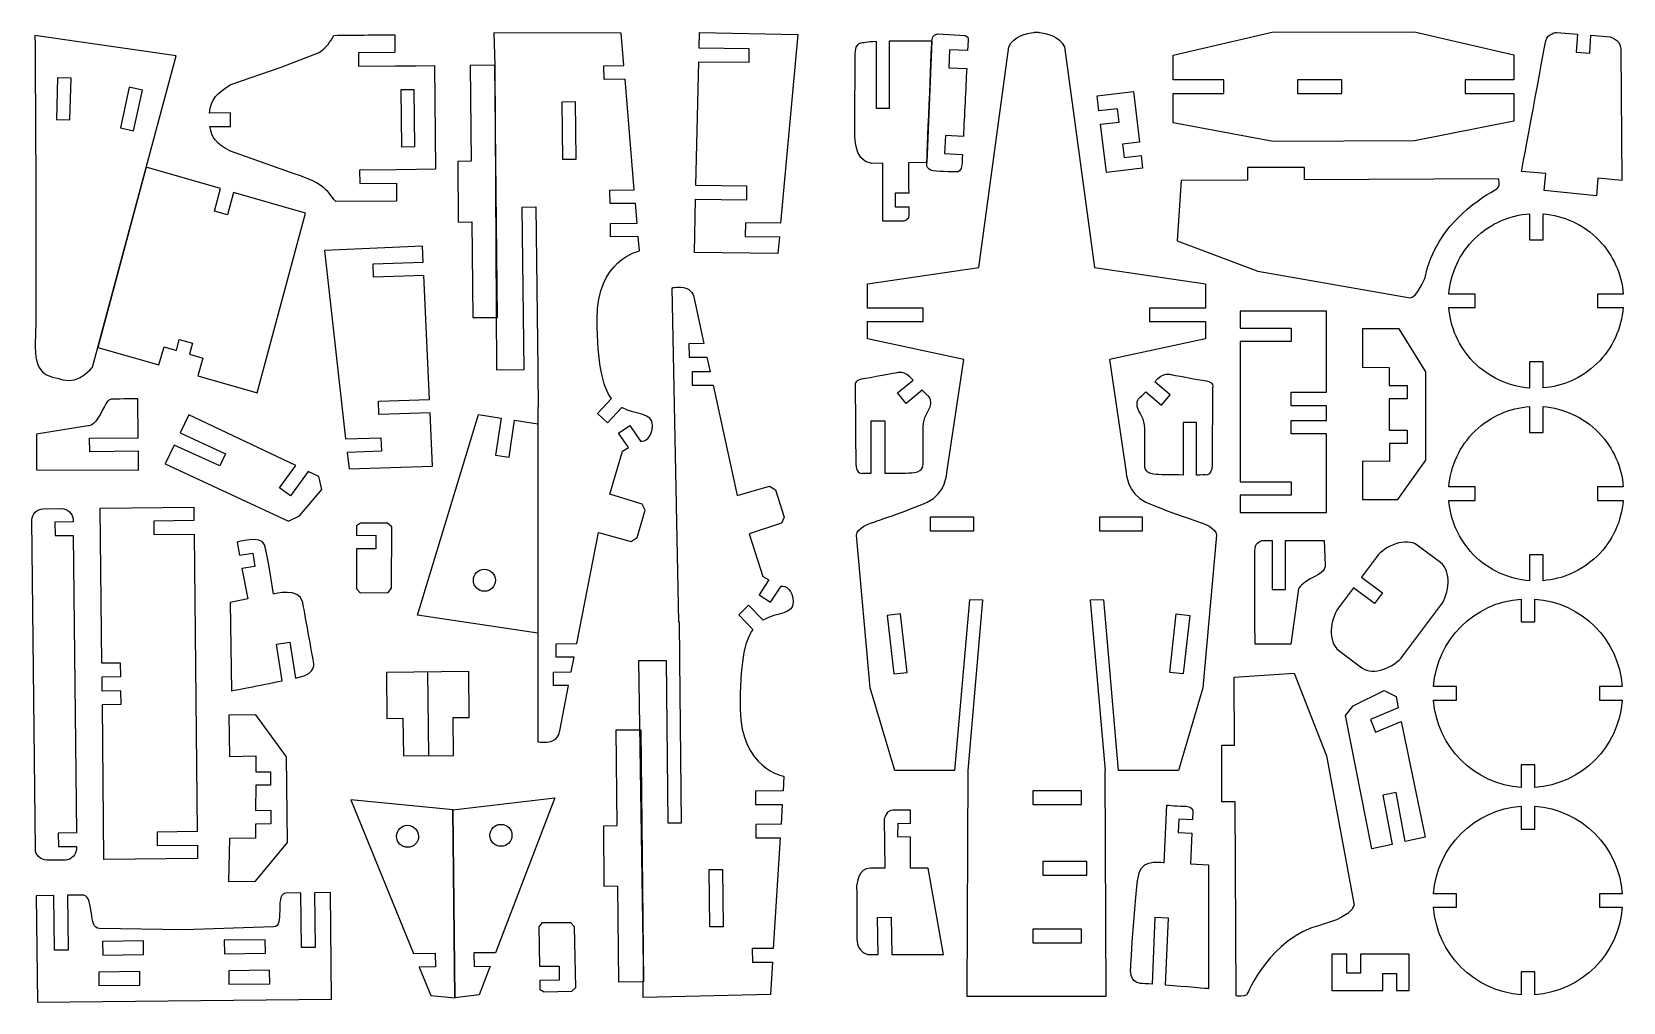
# Model space of a CAD drawing. Extents: x -8.2 to 5.6, y 4.6 to 13.1.
import ezdxf

# ---------------------------------------------------------------- set-up
doc = ezdxf.new("R2010")
doc.units = 0
doc.header["$MEASUREMENT"] = 0
doc.layers.add('CAPA_1', color=7, linetype='CONTINUOUS')

msp = doc.modelspace()

# ---------------------------------------------------------------- linework, layer by layer
at = {"layer": 'CAPA_1', "color": 1}
for points, knots in [([(-8.217, 13.064), (-8.217, 13.064), (-6.986, 12.886), (-6.986, 12.886), (-6.986, 12.886), (-6.986, 12.886), (-7.715, 10.169), (-7.715, 10.169), (-7.715, 10.169), (-7.715, 10.169), (-7.83, 10.018), (-7.973, 10.058), (-7.973, 10.058), (-8.115, 10.099), (-8.227, 10.089), (-8.214, 10.397), (-8.214, 10.397), (-8.2, 10.706), (-8.217, 13.064), (-8.217, 13.064)], [0, 0, 0, 0, 0.2, 0.2, 0.2, 0.2, 0.4, 0.4, 0.4, 0.4, 0.6, 0.6, 0.6, 0.6, 0.8, 0.8, 0.8, 0.8, 1, 1, 1, 1]), ([(-5.078, 13.07), (-5.255, 13.068), (-5.432, 13.066), (-5.609, 13.064), (-5.609, 13.064), (-5.642, 13.009), (-5.67, 12.957), (-5.736, 12.915), (-5.736, 12.915), (-5.736, 12.915), (-6.07, 12.787), (-6.07, 12.787), (-6.07, 12.787), (-6.07, 12.787), (-6.507, 12.634), (-6.507, 12.634), (-6.507, 12.634), (-6.624, 12.563), (-6.684, 12.509), (-6.693, 12.386), (-6.693, 12.386), (-6.693, 12.386), (-6.511, 12.388), (-6.511, 12.388), (-6.511, 12.388), (-6.511, 12.388), (-6.51, 12.27), (-6.51, 12.27), (-6.51, 12.27), (-6.51, 12.27), (-6.69, 12.268), (-6.69, 12.268), (-6.69, 12.268), (-6.678, 12.171), (-6.637, 12.118), (-6.51, 12.053), (-6.51, 12.053), (-6.51, 12.053), (-6.029, 11.881), (-6.029, 11.881), (-6.029, 11.881), (-5.91, 11.84), (-5.832, 11.823), (-5.72, 11.752), (-5.72, 11.752), (-5.653, 11.706), (-5.636, 11.659), (-5.593, 11.613), (-5.593, 11.613), (-5.593, 11.613), (-5.062, 11.618), (-5.062, 11.618), (-5.062, 11.618), (-5.062, 11.618), (-5.064, 11.773), (-5.064, 11.773), (-5.064, 11.773), (-5.064, 11.773), (-5.383, 11.77), (-5.383, 11.77), (-5.383, 11.77), (-5.383, 11.77), (-5.385, 11.888), (-5.385, 11.888), (-5.385, 11.888), (-5.385, 11.888), (-5.065, 11.891), (-5.065, 11.891), (-5.065, 11.891), (-5.065, 11.891), (-4.887, 11.893), (-4.887, 11.893), (-4.887, 11.893), (-4.887, 11.893), (-4.721, 11.895), (-4.721, 11.895), (-4.721, 11.895), (-4.721, 11.895), (-4.731, 12.801), (-4.731, 12.801), (-4.731, 12.801), (-4.731, 12.801), (-4.897, 12.799), (-4.897, 12.799), (-4.897, 12.799), (-4.897, 12.799), (-5.075, 12.797), (-5.075, 12.797), (-5.075, 12.797), (-5.075, 12.797), (-5.394, 12.794), (-5.394, 12.794), (-5.394, 12.794), (-5.394, 12.794), (-5.395, 12.912), (-5.395, 12.912), (-5.395, 12.912), (-5.395, 12.912), (-5.076, 12.915), (-5.076, 12.915), (-5.076, 12.915), (-5.076, 12.915), (-5.078, 13.07), (-5.078, 13.07)], [0, 0, 0, 0, 0.038462, 0.038462, 0.038462, 0.038462, 0.076923, 0.076923, 0.076923, 0.076923, 0.115385, 0.115385, 0.115385, 0.115385, 0.153846, 0.153846, 0.153846, 0.153846, 0.192308, 0.192308, 0.192308, 0.192308, 0.230769, 0.230769, 0.230769, 0.230769, 0.269231, 0.269231, 0.269231, 0.269231, 0.307692, 0.307692, 0.307692, 0.307692, 0.346154, 0.346154, 0.346154, 0.346154, 0.384615, 0.384615, 0.384615, 0.384615, 0.423077, 0.423077, 0.423077, 0.423077, 0.461538, 0.461538, 0.461538, 0.461538, 0.5, 0.5, 0.5, 0.5, 0.538462, 0.538462, 0.538462, 0.538462, 0.576923, 0.576923, 0.576923, 0.576923, 0.615385, 0.615385, 0.615385, 0.615385, 0.653846, 0.653846, 0.653846, 0.653846, 0.692308, 0.692308, 0.692308, 0.692308, 0.730769, 0.730769, 0.730769, 0.730769, 0.769231, 0.769231, 0.769231, 0.769231, 0.807692, 0.807692, 0.807692, 0.807692, 0.846154, 0.846154, 0.846154, 0.846154, 0.884615, 0.884615, 0.884615, 0.884615, 0.923077, 0.923077, 0.923077, 0.923077, 0.961538, 0.961538, 0.961538, 0.961538, 1, 1, 1, 1]), ([(-4.205, 12.803), (-4.205, 12.803), (-4.214, 13.086), (-4.214, 13.086), (-4.214, 13.086), (-4.214, 13.086), (-3.103, 13.084), (-3.103, 13.084), (-3.103, 13.084), (-3.103, 13.084), (-3.079, 12.8), (-3.079, 12.8), (-3.079, 12.8), (-3.079, 12.8), (-3.253, 12.798), (-3.253, 12.798), (-3.253, 12.798), (-3.253, 12.798), (-3.252, 12.68), (-3.252, 12.68), (-3.252, 12.68), (-3.252, 12.68), (-3.069, 12.682), (-3.069, 12.682), (-3.069, 12.682), (-3.069, 12.682), (-2.988, 11.716), (-2.988, 11.716), (-2.988, 11.716), (-2.988, 11.716), (-3.2, 11.714), (-3.2, 11.714), (-3.2, 11.714), (-3.2, 11.714), (-3.198, 11.596), (-3.198, 11.596), (-3.198, 11.596), (-3.198, 11.596), (-2.978, 11.598), (-2.978, 11.598), (-2.978, 11.598), (-2.978, 11.598), (-2.964, 11.426), (-2.964, 11.426), (-2.964, 11.426), (-2.964, 11.426), (-3.196, 11.423), (-3.196, 11.423), (-3.196, 11.423), (-3.196, 11.423), (-3.195, 11.305), (-3.195, 11.305), (-3.195, 11.305), (-3.195, 11.305), (-2.954, 11.308), (-2.954, 11.308), (-2.954, 11.308), (-2.954, 11.308), (-2.944, 11.183), (-2.944, 11.183), (-2.944, 11.183), (-2.944, 11.183), (-3.318, 11.102), (-3.312, 10.588), (-3.312, 10.588), (-3.308, 10.197), (-3.266, 9.999), (-3.187, 9.894), (-3.187, 9.894), (-3.187, 9.894), (-3.308, 9.763), (-3.308, 9.763), (-3.308, 9.763), (-3.308, 9.763), (-3.221, 9.683), (-3.221, 9.683), (-3.221, 9.683), (-3.221, 9.683), (-3.098, 9.817), (-3.098, 9.817), (-3.098, 9.817), (-2.966, 9.745), (-2.831, 9.773), (-2.83, 9.663), (-2.83, 9.663), (-2.829, 9.555), (-2.897, 9.515), (-2.933, 9.522), (-2.933, 9.522), (-2.933, 9.522), (-3.028, 9.66), (-3.028, 9.66), (-3.028, 9.66), (-3.028, 9.66), (-3.125, 9.593), (-3.125, 9.593), (-3.125, 9.593), (-3.125, 9.593), (-3.038, 9.466), (-3.038, 9.466), (-3.038, 9.466), (-3.038, 9.466), (-3.09, 9.436), (-3.09, 9.436), (-3.09, 9.436), (-3.09, 9.436), (-3.201, 9.06), (-3.201, 9.06), (-3.201, 9.06), (-3.201, 9.06), (-2.918, 8.973), (-2.918, 8.973), (-2.918, 8.973), (-2.918, 8.973), (-2.894, 8.921), (-2.894, 8.921), (-2.894, 8.921), (-2.894, 8.921), (-2.963, 8.681), (-2.963, 8.681), (-2.963, 8.681), (-2.963, 8.681), (-3.016, 8.647), (-3.016, 8.647), (-3.016, 8.647), (-3.016, 8.647), (-3.3, 8.724), (-3.3, 8.724), (-3.3, 8.724), (-3.3, 8.724), (-3.49, 7.756), (-3.49, 7.756), (-3.49, 7.756), (-3.49, 7.756), (-3.671, 7.754), (-3.671, 7.754), (-3.671, 7.754), (-3.671, 7.754), (-3.669, 7.636), (-3.669, 7.636), (-3.669, 7.636), (-3.669, 7.636), (-3.513, 7.637), (-3.513, 7.637), (-3.513, 7.637), (-3.513, 7.637), (-3.538, 7.509), (-3.538, 7.509), (-3.538, 7.509), (-3.538, 7.509), (-3.693, 7.508), (-3.693, 7.508), (-3.693, 7.508), (-3.693, 7.508), (-3.692, 7.39), (-3.692, 7.39), (-3.692, 7.39), (-3.692, 7.39), (-3.561, 7.391), (-3.561, 7.391), (-3.561, 7.391), (-3.561, 7.391), (-3.639, 6.996), (-3.639, 6.996), (-3.639, 6.996), (-3.639, 6.996), (-3.645, 6.925), (-3.707, 6.905), (-3.707, 6.905), (-3.77, 6.885), (-3.829, 6.899), (-3.829, 6.899), (-3.829, 6.899), (-3.829, 6.899), (-3.831, 9.818), (-3.831, 9.818), (-3.831, 9.818), (-3.831, 9.818), (-3.828, 9.818), (-3.828, 9.818), (-3.828, 9.818), (-3.828, 9.818), (-3.831, 10.13), (-3.831, 10.13), (-3.831, 10.13), (-3.831, 10.13), (-3.831, 10.15), (-3.831, 10.15), (-3.831, 10.15), (-3.831, 10.15), (-3.831, 10.15), (-3.831, 10.15), (-3.831, 10.15), (-3.831, 10.15), (-3.846, 11.567), (-3.846, 11.567), (-3.846, 11.567), (-3.846, 11.567), (-3.965, 11.566), (-3.965, 11.566), (-3.965, 11.566), (-3.965, 11.566), (-3.949, 10.148), (-3.949, 10.148), (-3.949, 10.148), (-3.949, 10.148), (-4.189, 10.146), (-4.189, 10.146), (-4.189, 10.146), (-4.189, 10.146), (-4.205, 12.803), (-4.205, 12.803)], [0, 0, 0, 0, 0.018868, 0.018868, 0.018868, 0.018868, 0.037736, 0.037736, 0.037736, 0.037736, 0.056604, 0.056604, 0.056604, 0.056604, 0.075472, 0.075472, 0.075472, 0.075472, 0.09434, 0.09434, 0.09434, 0.09434, 0.113208, 0.113208, 0.113208, 0.113208, 0.132075, 0.132075, 0.132075, 0.132075, 0.150943, 0.150943, 0.150943, 0.150943, 0.169811, 0.169811, 0.169811, 0.169811, 0.188679, 0.188679, 0.188679, 0.188679, 0.207547, 0.207547, 0.207547, 0.207547, 0.226415, 0.226415, 0.226415, 0.226415, 0.245283, 0.245283, 0.245283, 0.245283, 0.264151, 0.264151, 0.264151, 0.264151, 0.283019, 0.283019, 0.283019, 0.283019, 0.301887, 0.301887, 0.301887, 0.301887, 0.320755, 0.320755, 0.320755, 0.320755, 0.339623, 0.339623, 0.339623, 0.339623, 0.358491, 0.358491, 0.358491, 0.358491, 0.377358, 0.377358, 0.377358, 0.377358, 0.396226, 0.396226, 0.396226, 0.396226, 0.415094, 0.415094, 0.415094, 0.415094, 0.433962, 0.433962, 0.433962, 0.433962, 0.45283, 0.45283, 0.45283, 0.45283, 0.471698, 0.471698, 0.471698, 0.471698, 0.490566, 0.490566, 0.490566, 0.490566, 0.509434, 0.509434, 0.509434, 0.509434, 0.528302, 0.528302, 0.528302, 0.528302, 0.54717, 0.54717, 0.54717, 0.54717, 0.566038, 0.566038, 0.566038, 0.566038, 0.584906, 0.584906, 0.584906, 0.584906, 0.603774, 0.603774, 0.603774, 0.603774, 0.622642, 0.622642, 0.622642, 0.622642, 0.641509, 0.641509, 0.641509, 0.641509, 0.660377, 0.660377, 0.660377, 0.660377, 0.679245, 0.679245, 0.679245, 0.679245, 0.698113, 0.698113, 0.698113, 0.698113, 0.716981, 0.716981, 0.716981, 0.716981, 0.735849, 0.735849, 0.735849, 0.735849, 0.754717, 0.754717, 0.754717, 0.754717, 0.773585, 0.773585, 0.773585, 0.773585, 0.792453, 0.792453, 0.792453, 0.792453, 0.811321, 0.811321, 0.811321, 0.811321, 0.830189, 0.830189, 0.830189, 0.830189, 0.849057, 0.849057, 0.849057, 0.849057, 0.867925, 0.867925, 0.867925, 0.867925, 0.886792, 0.886792, 0.886792, 0.886792, 0.90566, 0.90566, 0.90566, 0.90566, 0.924528, 0.924528, 0.924528, 0.924528, 0.943396, 0.943396, 0.943396, 0.943396, 0.962264, 0.962264, 0.962264, 0.962264, 0.981132, 0.981132, 0.981132, 0.981132, 1, 1, 1, 1]), ([(-1.562, 13.071), (-1.562, 13.071), (-2.418, 13.089), (-2.418, 13.089), (-2.418, 13.089), (-2.418, 13.089), (-2.421, 12.951), (-2.421, 12.951), (-2.421, 12.951), (-2.421, 12.951), (-1.985, 12.947), (-1.985, 12.947), (-1.985, 12.947), (-1.985, 12.947), (-1.986, 12.829), (-1.986, 12.829), (-1.986, 12.829), (-1.986, 12.829), (-2.424, 12.833), (-2.424, 12.833), (-2.424, 12.833), (-2.424, 12.833), (-2.45, 11.753), (-2.45, 11.753), (-2.45, 11.753), (-2.45, 11.753), (-2.005, 11.748), (-2.005, 11.748), (-2.005, 11.748), (-2.005, 11.748), (-2.007, 11.63), (-2.007, 11.63), (-2.007, 11.63), (-2.007, 11.63), (-2.453, 11.635), (-2.453, 11.635), (-2.453, 11.635), (-2.453, 11.635), (-2.464, 11.168), (-2.464, 11.168), (-2.464, 11.168), (-2.464, 11.168), (-1.735, 11.161), (-1.735, 11.161), (-1.735, 11.161), (-1.735, 11.161), (-1.722, 11.306), (-1.722, 11.306), (-1.722, 11.306), (-1.722, 11.306), (-2.02, 11.309), (-2.02, 11.309), (-2.02, 11.309), (-2.02, 11.309), (-2.019, 11.427), (-2.019, 11.427), (-2.019, 11.427), (-2.019, 11.427), (-1.711, 11.424), (-1.711, 11.424), (-1.711, 11.424), (-1.711, 11.424), (-1.562, 13.071), (-1.562, 13.071)], [0, 0, 0, 0, 0.0625, 0.0625, 0.0625, 0.0625, 0.125, 0.125, 0.125, 0.125, 0.1875, 0.1875, 0.1875, 0.1875, 0.25, 0.25, 0.25, 0.25, 0.3125, 0.3125, 0.3125, 0.3125, 0.375, 0.375, 0.375, 0.375, 0.4375, 0.4375, 0.4375, 0.4375, 0.5, 0.5, 0.5, 0.5, 0.5625, 0.5625, 0.5625, 0.5625, 0.625, 0.625, 0.625, 0.625, 0.6875, 0.6875, 0.6875, 0.6875, 0.75, 0.75, 0.75, 0.75, 0.8125, 0.8125, 0.8125, 0.8125, 0.875, 0.875, 0.875, 0.875, 0.9375, 0.9375, 0.9375, 0.9375, 1, 1, 1, 1]), ([(-0.083, 4.675), (-0.083, 4.675), (0.501, 4.675), (0.501, 4.675), (0.501, 4.675), (0.501, 4.675), (0.542, 4.675), (0.542, 4.675), (0.542, 4.675), (0.542, 4.675), (1.126, 4.675), (1.126, 4.675), (1.126, 4.675), (1.126, 4.675), (1.118, 6.648), (1.118, 6.648), (1.118, 6.648), (1.118, 6.648), (1.119, 6.648), (1.119, 6.648), (1.119, 6.648), (1.119, 6.648), (0.99, 8.135), (0.99, 8.135), (0.99, 8.135), (0.99, 8.135), (1.108, 8.138), (1.108, 8.138), (1.108, 8.138), (1.108, 8.138), (1.237, 6.648), (1.237, 6.648), (1.237, 6.648), (1.237, 6.648), (1.76, 6.648), (1.76, 6.648), (1.76, 6.648), (1.76, 6.648), (1.972, 7.369), (1.972, 7.369), (1.972, 7.369), (1.972, 7.369), (2.093, 8.703), (2.093, 8.703), (2.093, 8.703), (2.091, 8.765), (1.964, 8.809), (1.964, 8.809), (1.964, 8.809), (1.964, 8.809), (1.641, 8.917), (1.476, 8.99), (1.476, 8.99), (1.312, 9.063), (1.303, 9.25), (1.303, 9.25), (1.303, 9.25), (1.303, 9.25), (1.158, 10.236), (1.158, 10.236), (1.158, 10.236), (1.158, 10.236), (1.997, 10.417), (1.997, 10.417), (1.997, 10.417), (1.997, 10.417), (1.997, 10.566), (1.997, 10.566), (1.997, 10.566), (1.997, 10.566), (1.506, 10.566), (1.506, 10.566), (1.506, 10.566), (1.506, 10.566), (1.506, 10.684), (1.506, 10.684), (1.506, 10.684), (1.506, 10.684), (1.997, 10.684), (1.997, 10.684), (1.997, 10.684), (1.997, 10.684), (1.997, 10.896), (1.997, 10.896), (1.997, 10.896), (1.997, 10.896), (1.026, 11.038), (1.026, 11.038), (1.026, 11.038), (1.026, 11.038), (0.764, 12.963), (0.764, 12.963), (0.764, 12.963), (0.723, 13.059), (0.605, 13.084), (0.542, 13.09), (0.542, 13.09), (0.542, 13.09), (0.542, 13.092), (0.542, 13.092), (0.542, 13.092), (0.542, 13.092), (0.534, 13.092), (0.522, 13.092), (0.522, 13.092), (0.509, 13.092), (0.501, 13.092), (0.501, 13.092), (0.501, 13.092), (0.501, 13.092), (0.501, 13.09), (0.501, 13.09), (0.501, 13.09), (0.438, 13.084), (0.32, 13.059), (0.279, 12.963), (0.279, 12.963), (0.279, 12.963), (0.017, 11.038), (0.017, 11.038), (0.017, 11.038), (0.017, 11.038), (-0.954, 10.896), (-0.954, 10.896), (-0.954, 10.896), (-0.954, 10.896), (-0.954, 10.684), (-0.954, 10.684), (-0.954, 10.684), (-0.954, 10.684), (-0.467, 10.684), (-0.467, 10.684), (-0.467, 10.684), (-0.467, 10.684), (-0.467, 10.566), (-0.467, 10.566), (-0.467, 10.566), (-0.467, 10.566), (-0.954, 10.566), (-0.954, 10.566), (-0.954, 10.566), (-0.954, 10.566), (-0.954, 10.417), (-0.954, 10.417), (-0.954, 10.417), (-0.954, 10.417), (-0.114, 10.236), (-0.114, 10.236), (-0.114, 10.236), (-0.114, 10.236), (-0.26, 9.25), (-0.26, 9.25), (-0.26, 9.25), (-0.26, 9.25), (-0.269, 9.063), (-0.433, 8.99), (-0.433, 8.99), (-0.598, 8.917), (-0.921, 8.809), (-0.921, 8.809), (-0.921, 8.809), (-0.921, 8.809), (-1.048, 8.765), (-1.05, 8.703), (-1.05, 8.703), (-1.05, 8.703), (-0.929, 7.369), (-0.929, 7.369), (-0.929, 7.369), (-0.929, 7.369), (-0.716, 6.648), (-0.716, 6.648), (-0.716, 6.648), (-0.716, 6.648), (-0.193, 6.648), (-0.193, 6.648), (-0.193, 6.648), (-0.193, 6.648), (-0.064, 8.138), (-0.064, 8.138), (-0.064, 8.138), (-0.064, 8.138), (0.054, 8.135), (0.054, 8.135), (0.054, 8.135), (0.054, 8.135), (-0.075, 6.648), (-0.075, 6.648), (-0.075, 6.648), (-0.075, 6.648), (-0.075, 6.648), (-0.075, 6.648), (-0.075, 6.648), (-0.075, 6.648), (-0.083, 4.675), (-0.083, 4.675)], [0, 0, 0, 0, 0.020408, 0.020408, 0.020408, 0.020408, 0.040816, 0.040816, 0.040816, 0.040816, 0.061224, 0.061224, 0.061224, 0.061224, 0.081633, 0.081633, 0.081633, 0.081633, 0.102041, 0.102041, 0.102041, 0.102041, 0.122449, 0.122449, 0.122449, 0.122449, 0.142857, 0.142857, 0.142857, 0.142857, 0.163265, 0.163265, 0.163265, 0.163265, 0.183673, 0.183673, 0.183673, 0.183673, 0.204082, 0.204082, 0.204082, 0.204082, 0.22449, 0.22449, 0.22449, 0.22449, 0.244898, 0.244898, 0.244898, 0.244898, 0.265306, 0.265306, 0.265306, 0.265306, 0.285714, 0.285714, 0.285714, 0.285714, 0.306122, 0.306122, 0.306122, 0.306122, 0.326531, 0.326531, 0.326531, 0.326531, 0.346939, 0.346939, 0.346939, 0.346939, 0.367347, 0.367347, 0.367347, 0.367347, 0.387755, 0.387755, 0.387755, 0.387755, 0.408163, 0.408163, 0.408163, 0.408163, 0.428571, 0.428571, 0.428571, 0.428571, 0.44898, 0.44898, 0.44898, 0.44898, 0.469388, 0.469388, 0.469388, 0.469388, 0.489796, 0.489796, 0.489796, 0.489796, 0.510204, 0.510204, 0.510204, 0.510204, 0.530612, 0.530612, 0.530612, 0.530612, 0.55102, 0.55102, 0.55102, 0.55102, 0.571429, 0.571429, 0.571429, 0.571429, 0.591837, 0.591837, 0.591837, 0.591837, 0.612245, 0.612245, 0.612245, 0.612245, 0.632653, 0.632653, 0.632653, 0.632653, 0.653061, 0.653061, 0.653061, 0.653061, 0.673469, 0.673469, 0.673469, 0.673469, 0.693878, 0.693878, 0.693878, 0.693878, 0.714286, 0.714286, 0.714286, 0.714286, 0.734694, 0.734694, 0.734694, 0.734694, 0.755102, 0.755102, 0.755102, 0.755102, 0.77551, 0.77551, 0.77551, 0.77551, 0.795918, 0.795918, 0.795918, 0.795918, 0.816327, 0.816327, 0.816327, 0.816327, 0.836735, 0.836735, 0.836735, 0.836735, 0.857143, 0.857143, 0.857143, 0.857143, 0.877551, 0.877551, 0.877551, 0.877551, 0.897959, 0.897959, 0.897959, 0.897959, 0.918367, 0.918367, 0.918367, 0.918367, 0.938776, 0.938776, 0.938776, 0.938776, 0.959184, 0.959184, 0.959184, 0.959184, 0.979592, 0.979592, 0.979592, 0.979592, 1, 1, 1, 1]), ([(-0.101, 13.062), (-0.101, 13.062), (-0.341, 13.077), (-0.341, 13.077), (-0.341, 13.077), (-0.341, 13.077), (-0.39, 13.074), (-0.392, 13.016), (-0.392, 13.016), (-0.394, 12.957), (-0.436, 11.955), (-0.436, 11.955), (-0.436, 11.955), (-0.436, 11.955), (-0.45, 11.893), (-0.381, 11.883), (-0.381, 11.883), (-0.311, 11.872), (-0.169, 11.872), (-0.169, 11.872), (-0.169, 11.872), (-0.169, 11.872), (-0.131, 11.879), (-0.129, 11.937), (-0.129, 11.937), (-0.129, 11.945), (-0.127, 11.977), (-0.125, 12.025), (-0.125, 12.025), (-0.125, 12.025), (-0.282, 12.032), (-0.282, 12.032), (-0.282, 12.032), (-0.282, 12.032), (-0.274, 12.19), (-0.274, 12.19), (-0.274, 12.19), (-0.274, 12.19), (-0.117, 12.182), (-0.117, 12.182), (-0.117, 12.182), (-0.108, 12.36), (-0.096, 12.597), (-0.088, 12.774), (-0.088, 12.774), (-0.088, 12.774), (-0.245, 12.782), (-0.245, 12.782), (-0.245, 12.782), (-0.245, 12.782), (-0.237, 12.939), (-0.237, 12.939), (-0.237, 12.939), (-0.237, 12.939), (-0.08, 12.931), (-0.08, 12.931), (-0.08, 12.931), (-0.08, 12.931), (-0.075, 13.02), (-0.075, 13.02), (-0.075, 13.02), (-0.075, 13.02), (-0.07, 13.055), (-0.101, 13.062)], [0, 0, 0, 0, 0.0625, 0.0625, 0.0625, 0.0625, 0.125, 0.125, 0.125, 0.125, 0.1875, 0.1875, 0.1875, 0.1875, 0.25, 0.25, 0.25, 0.25, 0.3125, 0.3125, 0.3125, 0.3125, 0.375, 0.375, 0.375, 0.375, 0.4375, 0.4375, 0.4375, 0.4375, 0.5, 0.5, 0.5, 0.5, 0.5625, 0.5625, 0.5625, 0.5625, 0.625, 0.625, 0.625, 0.625, 0.6875, 0.6875, 0.6875, 0.6875, 0.75, 0.75, 0.75, 0.75, 0.8125, 0.8125, 0.8125, 0.8125, 0.875, 0.875, 0.875, 0.875, 0.9375, 0.9375, 0.9375, 0.9375, 1, 1, 1, 1]), ([(1.714, 12.89), (1.714, 12.89), (1.714, 12.675), (1.714, 12.675), (1.714, 12.675), (1.714, 12.675), (2.155, 12.675), (2.155, 12.675), (2.155, 12.675), (2.155, 12.675), (2.155, 12.557), (2.155, 12.557), (2.155, 12.557), (2.155, 12.557), (1.714, 12.557), (1.714, 12.557), (1.714, 12.557), (1.714, 12.557), (1.714, 12.3), (1.714, 12.3), (1.714, 12.3), (1.714, 12.3), (2.585, 12.137), (2.585, 12.137), (2.585, 12.137), (2.585, 12.137), (3.818, 12.144), (3.818, 12.144), (3.818, 12.144), (3.818, 12.144), (4.686, 12.314), (4.686, 12.314), (4.686, 12.314), (4.686, 12.314), (4.686, 12.557), (4.686, 12.557), (4.686, 12.557), (4.686, 12.557), (4.261, 12.557), (4.261, 12.557), (4.261, 12.557), (4.261, 12.557), (4.261, 12.675), (4.261, 12.675), (4.261, 12.675), (4.261, 12.675), (4.686, 12.675), (4.686, 12.675), (4.686, 12.675), (4.686, 12.675), (4.686, 12.894), (4.686, 12.894), (4.686, 12.894), (4.686, 12.894), (3.832, 13.091), (3.832, 13.091), (3.832, 13.091), (3.832, 13.091), (2.589, 13.095), (2.589, 13.095), (2.589, 13.095), (2.589, 13.095), (1.714, 12.89), (1.714, 12.89)], [0, 0, 0, 0, 0.0625, 0.0625, 0.0625, 0.0625, 0.125, 0.125, 0.125, 0.125, 0.1875, 0.1875, 0.1875, 0.1875, 0.25, 0.25, 0.25, 0.25, 0.3125, 0.3125, 0.3125, 0.3125, 0.375, 0.375, 0.375, 0.375, 0.4375, 0.4375, 0.4375, 0.4375, 0.5, 0.5, 0.5, 0.5, 0.5625, 0.5625, 0.5625, 0.5625, 0.625, 0.625, 0.625, 0.625, 0.6875, 0.6875, 0.6875, 0.6875, 0.75, 0.75, 0.75, 0.75, 0.8125, 0.8125, 0.8125, 0.8125, 0.875, 0.875, 0.875, 0.875, 0.9375, 0.9375, 0.9375, 0.9375, 1, 1, 1, 1]), ([(5.526, 13.05), (5.526, 13.05), (5.359, 13.065), (5.359, 13.065), (5.359, 13.065), (5.359, 13.065), (5.348, 12.909), (5.348, 12.909), (5.348, 12.909), (5.348, 12.909), (5.23, 12.918), (5.23, 12.918), (5.23, 12.918), (5.23, 12.918), (5.241, 13.075), (5.241, 13.075), (5.241, 13.075), (5.241, 13.075), (5.062, 13.09), (5.062, 13.09), (5.062, 13.09), (5.062, 13.09), (4.98, 13.085), (4.965, 13.015), (4.965, 13.015), (4.95, 12.944), (4.753, 11.875), (4.753, 11.875), (4.753, 11.875), (4.753, 11.875), (4.965, 11.857), (4.965, 11.857), (4.965, 11.857), (4.965, 11.857), (4.951, 11.71), (4.951, 11.71), (4.951, 11.71), (4.951, 11.71), (5.406, 11.663), (5.406, 11.663), (5.406, 11.663), (5.406, 11.663), (5.418, 11.819), (5.418, 11.819), (5.418, 11.819), (5.418, 11.819), (5.628, 11.797), (5.628, 11.797), (5.628, 11.797), (5.628, 11.797), (5.62, 12.932), (5.62, 12.932), (5.62, 12.932), (5.62, 12.932), (5.628, 13.024), (5.526, 13.05)], [0, 0, 0, 0, 0.071429, 0.071429, 0.071429, 0.071429, 0.142857, 0.142857, 0.142857, 0.142857, 0.214286, 0.214286, 0.214286, 0.214286, 0.285714, 0.285714, 0.285714, 0.285714, 0.357143, 0.357143, 0.357143, 0.357143, 0.428571, 0.428571, 0.428571, 0.428571, 0.5, 0.5, 0.5, 0.5, 0.571429, 0.571429, 0.571429, 0.571429, 0.642857, 0.642857, 0.642857, 0.642857, 0.714286, 0.714286, 0.714286, 0.714286, 0.785714, 0.785714, 0.785714, 0.785714, 0.857143, 0.857143, 0.857143, 0.857143, 0.928571, 0.928571, 0.928571, 0.928571, 1, 1, 1, 1]), ([(-0.392, 13.016), (-0.392, 13.016), (-0.586, 13.019), (-0.76, 13.016), (-0.76, 13.016), (-0.76, 13.016), (-0.76, 12.429), (-0.76, 12.429), (-0.76, 12.429), (-0.76, 12.429), (-0.878, 12.429), (-0.878, 12.429), (-0.878, 12.429), (-0.878, 12.429), (-0.878, 13.012), (-0.878, 13.012), (-0.878, 13.012), (-0.949, 13.009), (-1.004, 13.003), (-1.02, 12.995), (-1.02, 12.995), (-1.02, 12.995), (-1.054, 12.982), (-1.059, 12.926), (-1.059, 12.926), (-1.063, 12.87), (-1.063, 12.228), (-1.063, 12.228), (-1.063, 12.228), (-1.063, 12.228), (-1.086, 11.963), (-0.915, 11.947), (-0.915, 11.947), (-0.915, 11.947), (-0.821, 11.95), (-0.821, 11.95), (-0.821, 11.95), (-0.821, 11.95), (-0.821, 11.443), (-0.821, 11.443), (-0.821, 11.443), (-0.821, 11.443), (-0.637, 11.443), (-0.637, 11.443), (-0.637, 11.443), (-0.637, 11.443), (-0.593, 11.449), (-0.593, 11.492), (-0.593, 11.492), (-0.593, 11.502), (-0.593, 11.53), (-0.594, 11.568), (-0.594, 11.568), (-0.594, 11.568), (-0.713, 11.568), (-0.713, 11.568), (-0.713, 11.568), (-0.713, 11.568), (-0.713, 11.687), (-0.713, 11.687), (-0.713, 11.687), (-0.713, 11.687), (-0.594, 11.687), (-0.594, 11.687), (-0.594, 11.687), (-0.595, 11.813), (-0.595, 11.952), (-0.595, 11.952), (-0.595, 11.952), (-0.595, 11.952), (-0.436, 11.955), (-0.436, 11.955), (-0.436, 11.955), (-0.436, 11.955), (-0.392, 13.016), (-0.392, 13.016)], [0, 0, 0, 0, 0.052632, 0.052632, 0.052632, 0.052632, 0.105263, 0.105263, 0.105263, 0.105263, 0.157895, 0.157895, 0.157895, 0.157895, 0.210526, 0.210526, 0.210526, 0.210526, 0.263158, 0.263158, 0.263158, 0.263158, 0.315789, 0.315789, 0.315789, 0.315789, 0.368421, 0.368421, 0.368421, 0.368421, 0.421053, 0.421053, 0.421053, 0.421053, 0.473684, 0.473684, 0.473684, 0.473684, 0.526316, 0.526316, 0.526316, 0.526316, 0.578947, 0.578947, 0.578947, 0.578947, 0.631579, 0.631579, 0.631579, 0.631579, 0.684211, 0.684211, 0.684211, 0.684211, 0.736842, 0.736842, 0.736842, 0.736842, 0.789474, 0.789474, 0.789474, 0.789474, 0.842105, 0.842105, 0.842105, 0.842105, 0.894737, 0.894737, 0.894737, 0.894737, 0.947368, 0.947368, 0.947368, 0.947368, 1, 1, 1, 1]), ([(-4.205, 12.803), (-4.205, 12.803), (-4.182, 10.603), (-4.182, 10.603), (-4.182, 10.603), (-4.182, 10.603), (-4.397, 10.601), (-4.397, 10.601), (-4.397, 10.601), (-4.397, 10.601), (-4.406, 11.436), (-4.406, 11.436), (-4.406, 11.436), (-4.406, 11.436), (-4.524, 11.435), (-4.524, 11.435), (-4.524, 11.435), (-4.524, 11.435), (-4.529, 11.964), (-4.529, 11.964), (-4.529, 11.964), (-4.529, 11.964), (-4.411, 11.965), (-4.411, 11.965), (-4.411, 11.965), (-4.411, 11.965), (-4.42, 12.801), (-4.42, 12.801), (-4.42, 12.801), (-4.42, 12.801), (-4.205, 12.803), (-4.205, 12.803)], [0, 0, 0, 0, 0.125, 0.125, 0.125, 0.125, 0.25, 0.25, 0.25, 0.25, 0.375, 0.375, 0.375, 0.375, 0.5, 0.5, 0.5, 0.5, 0.625, 0.625, 0.625, 0.625, 0.75, 0.75, 0.75, 0.75, 0.875, 0.875, 0.875, 0.875, 1, 1, 1, 1]), ([(-7.902, 12.69), (-7.902, 12.69), (-7.912, 12.327), (-7.912, 12.327), (-7.912, 12.327), (-7.912, 12.327), (-8.03, 12.33), (-8.03, 12.33), (-8.03, 12.33), (-8.03, 12.33), (-8.02, 12.693), (-8.02, 12.693), (-8.02, 12.693), (-8.02, 12.693), (-7.902, 12.69), (-7.902, 12.69)], [0, 0, 0, 0, 0.25, 0.25, 0.25, 0.25, 0.5, 0.5, 0.5, 0.5, 0.75, 0.75, 0.75, 0.75, 1, 1, 1, 1]), ([(2.797, 12.675), (2.797, 12.675), (3.184, 12.675), (3.184, 12.675), (3.184, 12.675), (3.184, 12.675), (3.184, 12.557), (3.184, 12.557), (3.184, 12.557), (3.184, 12.557), (2.797, 12.557), (2.797, 12.557), (2.797, 12.557), (2.797, 12.557), (2.797, 12.675), (2.797, 12.675)], [0, 0, 0, 0, 0.25, 0.25, 0.25, 0.25, 0.5, 0.5, 0.5, 0.5, 0.75, 0.75, 0.75, 0.75, 1, 1, 1, 1]), ([(-7.472, 12.256), (-7.472, 12.256), (-7.396, 12.611), (-7.396, 12.611), (-7.396, 12.611), (-7.396, 12.611), (-7.28, 12.586), (-7.28, 12.586), (-7.28, 12.586), (-7.28, 12.586), (-7.357, 12.231), (-7.357, 12.231), (-7.357, 12.231), (-7.357, 12.231), (-7.472, 12.256), (-7.472, 12.256)], [0, 0, 0, 0, 0.25, 0.25, 0.25, 0.25, 0.5, 0.5, 0.5, 0.5, 0.75, 0.75, 0.75, 0.75, 1, 1, 1, 1]), ([(-4.908, 12.59), (-4.908, 12.59), (-4.902, 12.093), (-4.902, 12.093), (-4.902, 12.093), (-4.902, 12.093), (-5.02, 12.092), (-5.02, 12.092), (-5.02, 12.092), (-5.02, 12.092), (-5.026, 12.589), (-5.026, 12.589), (-5.026, 12.589), (-5.026, 12.589), (-4.908, 12.59), (-4.908, 12.59)], [0, 0, 0, 0, 0.25, 0.25, 0.25, 0.25, 0.5, 0.5, 0.5, 0.5, 0.75, 0.75, 0.75, 0.75, 1, 1, 1, 1]), ([(1.05, 12.535), (1.05, 12.535), (1.066, 12.405), (1.066, 12.405), (1.066, 12.405), (1.066, 12.405), (1.229, 12.424), (1.229, 12.424), (1.229, 12.424), (1.229, 12.424), (1.243, 12.307), (1.243, 12.307), (1.243, 12.307), (1.243, 12.307), (1.08, 12.288), (1.08, 12.288), (1.08, 12.288), (1.08, 12.288), (1.131, 11.866), (1.131, 11.866), (1.131, 11.866), (1.131, 11.866), (1.447, 11.904), (1.447, 11.904), (1.447, 11.904), (1.447, 11.904), (1.433, 12.015), (1.433, 12.015), (1.433, 12.015), (1.433, 12.015), (1.286, 11.997), (1.286, 11.997), (1.286, 11.997), (1.286, 11.997), (1.272, 12.114), (1.272, 12.114), (1.272, 12.114), (1.272, 12.114), (1.419, 12.132), (1.419, 12.132), (1.419, 12.132), (1.419, 12.132), (1.366, 12.573), (1.366, 12.573), (1.366, 12.573), (1.366, 12.573), (1.05, 12.535), (1.05, 12.535)], [0, 0, 0, 0, 0.083333, 0.083333, 0.083333, 0.083333, 0.166667, 0.166667, 0.166667, 0.166667, 0.25, 0.25, 0.25, 0.25, 0.333333, 0.333333, 0.333333, 0.333333, 0.416667, 0.416667, 0.416667, 0.416667, 0.5, 0.5, 0.5, 0.5, 0.583333, 0.583333, 0.583333, 0.583333, 0.666667, 0.666667, 0.666667, 0.666667, 0.75, 0.75, 0.75, 0.75, 0.833333, 0.833333, 0.833333, 0.833333, 0.916667, 0.916667, 0.916667, 0.916667, 1, 1, 1, 1]), ([(-3.501, 12.483), (-3.501, 12.483), (-3.496, 11.984), (-3.496, 11.984), (-3.496, 11.984), (-3.496, 11.984), (-3.614, 11.983), (-3.614, 11.983), (-3.614, 11.983), (-3.614, 11.983), (-3.619, 12.482), (-3.619, 12.482), (-3.619, 12.482), (-3.619, 12.482), (-3.501, 12.483), (-3.501, 12.483)], [0, 0, 0, 0, 0.25, 0.25, 0.25, 0.25, 0.5, 0.5, 0.5, 0.5, 0.75, 0.75, 0.75, 0.75, 1, 1, 1, 1]), ([(-7.669, 10.341), (-7.669, 10.341), (-7.247, 11.914), (-7.247, 11.914), (-7.247, 11.914), (-7.247, 11.914), (-6.598, 11.727), (-6.598, 11.727), (-6.598, 11.727), (-6.598, 11.727), (-6.651, 11.529), (-6.651, 11.529), (-6.651, 11.529), (-6.651, 11.529), (-6.536, 11.498), (-6.536, 11.498), (-6.536, 11.498), (-6.536, 11.498), (-6.485, 11.694), (-6.485, 11.694), (-6.485, 11.694), (-6.485, 11.694), (-5.856, 11.512), (-5.856, 11.512), (-5.856, 11.512), (-5.856, 11.512), (-6.277, 9.945), (-6.277, 9.945), (-6.277, 9.945), (-6.277, 9.945), (-6.795, 10.093), (-6.795, 10.093), (-6.795, 10.093), (-6.795, 10.093), (-6.751, 10.247), (-6.751, 10.247), (-6.751, 10.247), (-6.751, 10.247), (-6.87, 10.281), (-6.87, 10.281), (-6.87, 10.281), (-6.87, 10.281), (-6.844, 10.379), (-6.844, 10.379), (-6.844, 10.379), (-6.844, 10.379), (-6.958, 10.409), (-6.958, 10.409), (-6.958, 10.409), (-6.958, 10.409), (-6.983, 10.314), (-6.983, 10.314), (-6.983, 10.314), (-6.983, 10.314), (-7.091, 10.346), (-7.091, 10.346), (-7.091, 10.346), (-7.091, 10.346), (-7.136, 10.19), (-7.136, 10.19), (-7.136, 10.19), (-7.136, 10.19), (-7.669, 10.341), (-7.669, 10.341)], [0, 0, 0, 0, 0.0625, 0.0625, 0.0625, 0.0625, 0.125, 0.125, 0.125, 0.125, 0.1875, 0.1875, 0.1875, 0.1875, 0.25, 0.25, 0.25, 0.25, 0.3125, 0.3125, 0.3125, 0.3125, 0.375, 0.375, 0.375, 0.375, 0.4375, 0.4375, 0.4375, 0.4375, 0.5, 0.5, 0.5, 0.5, 0.5625, 0.5625, 0.5625, 0.5625, 0.625, 0.625, 0.625, 0.625, 0.6875, 0.6875, 0.6875, 0.6875, 0.75, 0.75, 0.75, 0.75, 0.8125, 0.8125, 0.8125, 0.8125, 0.875, 0.875, 0.875, 0.875, 0.9375, 0.9375, 0.9375, 0.9375, 1, 1, 1, 1]), ([(1.783, 11.798), (1.783, 11.798), (2.362, 11.801), (2.362, 11.801), (2.362, 11.801), (2.362, 11.801), (2.362, 11.911), (2.362, 11.911), (2.362, 11.911), (2.362, 11.911), (2.86, 11.911), (2.86, 11.911), (2.86, 11.911), (2.86, 11.911), (2.86, 11.803), (2.86, 11.803), (2.86, 11.803), (2.86, 11.803), (4.551, 11.812), (4.551, 11.812), (4.551, 11.812), (4.551, 11.812), (4.579, 11.742), (4.523, 11.715), (4.523, 11.715), (4.467, 11.687), (3.999, 11.427), (3.912, 10.951), (3.912, 10.951), (3.912, 10.951), (3.842, 10.774), (3.78, 10.774), (3.78, 10.774), (3.78, 10.774), (2.453, 11.006), (2.453, 11.006), (2.453, 11.006), (2.453, 11.006), (1.749, 11.27), (1.749, 11.27), (1.749, 11.27), (1.749, 11.27), (1.783, 11.798), (1.783, 11.798)], [0, 0, 0, 0, 0.090909, 0.090909, 0.090909, 0.090909, 0.181818, 0.181818, 0.181818, 0.181818, 0.272727, 0.272727, 0.272727, 0.272727, 0.363636, 0.363636, 0.363636, 0.363636, 0.454545, 0.454545, 0.454545, 0.454545, 0.545455, 0.545455, 0.545455, 0.545455, 0.636364, 0.636364, 0.636364, 0.636364, 0.727273, 0.727273, 0.727273, 0.727273, 0.818182, 0.818182, 0.818182, 0.818182, 0.909091, 0.909091, 0.909091, 0.909091, 1, 1, 1, 1]), ([(5.41, 10.199), (5.549, 10.334), (5.626, 10.509), (5.64, 10.688), (5.64, 10.688), (5.64, 10.688), (5.415, 10.688), (5.415, 10.688), (5.415, 10.688), (5.415, 10.688), (5.415, 10.806), (5.415, 10.806), (5.415, 10.806), (5.415, 10.806), (5.64, 10.806), (5.64, 10.806), (5.64, 10.806), (5.627, 10.977), (5.556, 11.145), (5.427, 11.277), (5.427, 11.277), (5.293, 11.416), (5.119, 11.492), (4.941, 11.507), (4.941, 11.507), (4.941, 11.507), (4.941, 11.28), (4.941, 11.28), (4.941, 11.28), (4.941, 11.28), (4.823, 11.28), (4.823, 11.28), (4.823, 11.28), (4.823, 11.28), (4.823, 11.507), (4.823, 11.507), (4.823, 11.507), (4.651, 11.495), (4.483, 11.424), (4.349, 11.295), (4.349, 11.295), (4.21, 11.16), (4.133, 10.985), (4.119, 10.806), (4.119, 10.806), (4.119, 10.806), (4.349, 10.806), (4.349, 10.806), (4.349, 10.806), (4.349, 10.806), (4.349, 10.688), (4.349, 10.688), (4.349, 10.688), (4.349, 10.688), (4.119, 10.688), (4.119, 10.688), (4.119, 10.688), (4.132, 10.517), (4.203, 10.349), (4.332, 10.216), (4.332, 10.216), (4.467, 10.077), (4.643, 10), (4.823, 9.986), (4.823, 9.986), (4.823, 9.986), (4.823, 10.214), (4.823, 10.214), (4.823, 10.214), (4.823, 10.214), (4.941, 10.214), (4.941, 10.214), (4.941, 10.214), (4.941, 10.214), (4.941, 9.987), (4.941, 9.987), (4.941, 9.987), (5.111, 10.001), (5.278, 10.071), (5.41, 10.199)], [0, 0, 0, 0, 0.05, 0.05, 0.05, 0.05, 0.1, 0.1, 0.1, 0.1, 0.15, 0.15, 0.15, 0.15, 0.2, 0.2, 0.2, 0.2, 0.25, 0.25, 0.25, 0.25, 0.3, 0.3, 0.3, 0.3, 0.35, 0.35, 0.35, 0.35, 0.4, 0.4, 0.4, 0.4, 0.45, 0.45, 0.45, 0.45, 0.5, 0.5, 0.5, 0.5, 0.55, 0.55, 0.55, 0.55, 0.6, 0.6, 0.6, 0.6, 0.65, 0.65, 0.65, 0.65, 0.7, 0.7, 0.7, 0.7, 0.75, 0.75, 0.75, 0.75, 0.8, 0.8, 0.8, 0.8, 0.85, 0.85, 0.85, 0.85, 0.9, 0.9, 0.9, 0.9, 0.95, 0.95, 0.95, 0.95, 1, 1, 1, 1]), ([(-5.691, 11.186), (-5.691, 11.186), (-4.835, 11.223), (-4.835, 11.223), (-4.835, 11.223), (-4.835, 11.223), (-4.829, 11.085), (-4.829, 11.085), (-4.829, 11.085), (-4.829, 11.085), (-5.266, 11.071), (-5.266, 11.071), (-5.266, 11.071), (-5.266, 11.071), (-5.262, 10.953), (-5.262, 10.953), (-5.262, 10.953), (-5.262, 10.953), (-4.824, 10.967), (-4.824, 10.967), (-4.824, 10.967), (-4.824, 10.967), (-4.775, 9.887), (-4.775, 9.887), (-4.775, 9.887), (-4.775, 9.887), (-5.219, 9.873), (-5.219, 9.873), (-5.219, 9.873), (-5.219, 9.873), (-5.216, 9.755), (-5.216, 9.755), (-5.216, 9.755), (-5.216, 9.755), (-4.769, 9.769), (-4.769, 9.769), (-4.769, 9.769), (-4.769, 9.769), (-4.748, 9.303), (-4.748, 9.303), (-4.748, 9.303), (-4.748, 9.303), (-5.477, 9.28), (-5.477, 9.28), (-5.477, 9.28), (-5.477, 9.28), (-5.493, 9.425), (-5.493, 9.425), (-5.493, 9.425), (-5.493, 9.425), (-5.195, 9.434), (-5.195, 9.434), (-5.195, 9.434), (-5.195, 9.434), (-5.199, 9.553), (-5.199, 9.553), (-5.199, 9.553), (-5.199, 9.553), (-5.507, 9.543), (-5.507, 9.543), (-5.507, 9.543), (-5.507, 9.543), (-5.691, 11.186), (-5.691, 11.186)], [0, 0, 0, 0, 0.0625, 0.0625, 0.0625, 0.0625, 0.125, 0.125, 0.125, 0.125, 0.1875, 0.1875, 0.1875, 0.1875, 0.25, 0.25, 0.25, 0.25, 0.3125, 0.3125, 0.3125, 0.3125, 0.375, 0.375, 0.375, 0.375, 0.4375, 0.4375, 0.4375, 0.4375, 0.5, 0.5, 0.5, 0.5, 0.5625, 0.5625, 0.5625, 0.5625, 0.625, 0.625, 0.625, 0.625, 0.6875, 0.6875, 0.6875, 0.6875, 0.75, 0.75, 0.75, 0.75, 0.8125, 0.8125, 0.8125, 0.8125, 0.875, 0.875, 0.875, 0.875, 0.9375, 0.9375, 0.9375, 0.9375, 1, 1, 1, 1]), ([(-2.909, 4.95), (-2.909, 4.95), (-2.912, 4.667), (-2.912, 4.667), (-2.912, 4.667), (-2.912, 4.667), (-1.801, 4.693), (-1.801, 4.693), (-1.801, 4.693), (-1.801, 4.693), (-1.783, 4.977), (-1.783, 4.977), (-1.783, 4.977), (-1.783, 4.977), (-1.958, 4.975), (-1.958, 4.975), (-1.958, 4.975), (-1.958, 4.975), (-1.959, 5.094), (-1.959, 5.094), (-1.959, 5.094), (-1.959, 5.094), (-1.776, 5.095), (-1.776, 5.095), (-1.776, 5.095), (-1.776, 5.095), (-1.716, 6.062), (-1.716, 6.062), (-1.716, 6.062), (-1.716, 6.062), (-1.927, 6.06), (-1.927, 6.06), (-1.927, 6.06), (-1.927, 6.06), (-1.928, 6.178), (-1.928, 6.178), (-1.928, 6.178), (-1.928, 6.178), (-1.708, 6.18), (-1.708, 6.18), (-1.708, 6.18), (-1.708, 6.18), (-1.698, 6.353), (-1.698, 6.353), (-1.698, 6.353), (-1.698, 6.353), (-1.93, 6.351), (-1.93, 6.351), (-1.93, 6.351), (-1.93, 6.351), (-1.931, 6.469), (-1.931, 6.469), (-1.931, 6.469), (-1.931, 6.469), (-1.69, 6.471), (-1.69, 6.471), (-1.69, 6.471), (-1.69, 6.471), (-1.683, 6.597), (-1.683, 6.597), (-1.683, 6.597), (-1.683, 6.597), (-2.058, 6.669), (-2.064, 7.183), (-2.064, 7.183), (-2.068, 7.575), (-2.03, 7.773), (-1.953, 7.88), (-1.953, 7.88), (-1.953, 7.88), (-2.077, 8.008), (-2.077, 8.008), (-2.077, 8.008), (-2.077, 8.008), (-1.992, 8.09), (-1.992, 8.09), (-1.992, 8.09), (-1.992, 8.09), (-1.865, 7.959), (-1.865, 7.959), (-1.865, 7.959), (-1.736, 8.033), (-1.6, 8.009), (-1.601, 8.119), (-1.601, 8.119), (-1.603, 8.226), (-1.671, 8.265), (-1.707, 8.257), (-1.707, 8.257), (-1.707, 8.257), (-1.799, 8.117), (-1.799, 8.117), (-1.799, 8.117), (-1.799, 8.117), (-1.898, 8.182), (-1.898, 8.182), (-1.898, 8.182), (-1.898, 8.182), (-1.813, 8.311), (-1.813, 8.311), (-1.813, 8.311), (-1.813, 8.311), (-1.866, 8.34), (-1.866, 8.34), (-1.866, 8.34), (-1.866, 8.34), (-1.985, 8.714), (-1.985, 8.714), (-1.985, 8.714), (-1.985, 8.714), (-1.704, 8.807), (-1.704, 8.807), (-1.704, 8.807), (-1.704, 8.807), (-1.68, 8.859), (-1.68, 8.859), (-1.68, 8.859), (-1.68, 8.859), (-1.755, 9.098), (-1.755, 9.098), (-1.755, 9.098), (-1.755, 9.098), (-1.808, 9.13), (-1.808, 9.13), (-1.808, 9.13), (-1.808, 9.13), (-2.09, 9.048), (-2.09, 9.048), (-2.09, 9.048), (-2.09, 9.048), (-2.301, 10.012), (-2.301, 10.012), (-2.301, 10.012), (-2.301, 10.012), (-2.482, 10.01), (-2.482, 10.01), (-2.482, 10.01), (-2.482, 10.01), (-2.483, 10.128), (-2.483, 10.128), (-2.483, 10.128), (-2.483, 10.128), (-2.327, 10.129), (-2.327, 10.129), (-2.327, 10.129), (-2.327, 10.129), (-2.355, 10.257), (-2.355, 10.257), (-2.355, 10.257), (-2.355, 10.257), (-2.51, 10.255), (-2.51, 10.255), (-2.51, 10.255), (-2.51, 10.255), (-2.511, 10.373), (-2.511, 10.373), (-2.511, 10.373), (-2.511, 10.373), (-2.38, 10.375), (-2.38, 10.375), (-2.38, 10.375), (-2.38, 10.375), (-2.466, 10.768), (-2.466, 10.768), (-2.466, 10.768), (-2.466, 10.768), (-2.474, 10.839), (-2.537, 10.857), (-2.537, 10.857), (-2.599, 10.876), (-2.658, 10.861), (-2.658, 10.861), (-2.658, 10.861), (-2.658, 10.861), (-2.599, 7.942), (-2.599, 7.942), (-2.599, 7.942), (-2.599, 7.942), (-2.595, 7.942), (-2.595, 7.942), (-2.595, 7.942), (-2.595, 7.942), (-2.592, 7.631), (-2.592, 7.631), (-2.592, 7.631), (-2.592, 7.631), (-2.592, 7.611), (-2.592, 7.611), (-2.592, 7.611), (-2.592, 7.611), (-2.592, 7.611), (-2.592, 7.611), (-2.592, 7.611), (-2.592, 7.611), (-2.577, 6.193), (-2.577, 6.193), (-2.577, 6.193), (-2.577, 6.193), (-2.695, 6.192), (-2.695, 6.192), (-2.695, 6.192), (-2.695, 6.192), (-2.71, 7.609), (-2.71, 7.609), (-2.71, 7.609), (-2.71, 7.609), (-2.949, 7.607), (-2.949, 7.607), (-2.949, 7.607), (-2.949, 7.607), (-2.909, 4.95), (-2.909, 4.95)], [0, 0, 0, 0, 0.018868, 0.018868, 0.018868, 0.018868, 0.037736, 0.037736, 0.037736, 0.037736, 0.056604, 0.056604, 0.056604, 0.056604, 0.075472, 0.075472, 0.075472, 0.075472, 0.09434, 0.09434, 0.09434, 0.09434, 0.113208, 0.113208, 0.113208, 0.113208, 0.132075, 0.132075, 0.132075, 0.132075, 0.150943, 0.150943, 0.150943, 0.150943, 0.169811, 0.169811, 0.169811, 0.169811, 0.188679, 0.188679, 0.188679, 0.188679, 0.207547, 0.207547, 0.207547, 0.207547, 0.226415, 0.226415, 0.226415, 0.226415, 0.245283, 0.245283, 0.245283, 0.245283, 0.264151, 0.264151, 0.264151, 0.264151, 0.283019, 0.283019, 0.283019, 0.283019, 0.301887, 0.301887, 0.301887, 0.301887, 0.320755, 0.320755, 0.320755, 0.320755, 0.339623, 0.339623, 0.339623, 0.339623, 0.358491, 0.358491, 0.358491, 0.358491, 0.377358, 0.377358, 0.377358, 0.377358, 0.396226, 0.396226, 0.396226, 0.396226, 0.415094, 0.415094, 0.415094, 0.415094, 0.433962, 0.433962, 0.433962, 0.433962, 0.45283, 0.45283, 0.45283, 0.45283, 0.471698, 0.471698, 0.471698, 0.471698, 0.490566, 0.490566, 0.490566, 0.490566, 0.509434, 0.509434, 0.509434, 0.509434, 0.528302, 0.528302, 0.528302, 0.528302, 0.54717, 0.54717, 0.54717, 0.54717, 0.566038, 0.566038, 0.566038, 0.566038, 0.584906, 0.584906, 0.584906, 0.584906, 0.603774, 0.603774, 0.603774, 0.603774, 0.622642, 0.622642, 0.622642, 0.622642, 0.641509, 0.641509, 0.641509, 0.641509, 0.660377, 0.660377, 0.660377, 0.660377, 0.679245, 0.679245, 0.679245, 0.679245, 0.698113, 0.698113, 0.698113, 0.698113, 0.716981, 0.716981, 0.716981, 0.716981, 0.735849, 0.735849, 0.735849, 0.735849, 0.754717, 0.754717, 0.754717, 0.754717, 0.773585, 0.773585, 0.773585, 0.773585, 0.792453, 0.792453, 0.792453, 0.792453, 0.811321, 0.811321, 0.811321, 0.811321, 0.830189, 0.830189, 0.830189, 0.830189, 0.849057, 0.849057, 0.849057, 0.849057, 0.867925, 0.867925, 0.867925, 0.867925, 0.886792, 0.886792, 0.886792, 0.886792, 0.90566, 0.90566, 0.90566, 0.90566, 0.924528, 0.924528, 0.924528, 0.924528, 0.943396, 0.943396, 0.943396, 0.943396, 0.962264, 0.962264, 0.962264, 0.962264, 0.981132, 0.981132, 0.981132, 0.981132, 1, 1, 1, 1]), ([(2.298, 10.657), (2.298, 10.657), (3.052, 10.657), (3.052, 10.657), (3.052, 10.657), (3.052, 10.657), (3.052, 9.95), (3.052, 9.95), (3.052, 9.95), (3.052, 9.95), (2.744, 9.95), (2.744, 9.95), (2.744, 9.95), (2.744, 9.95), (2.744, 9.832), (2.744, 9.832), (2.744, 9.832), (2.744, 9.832), (3.052, 9.832), (3.052, 9.832), (3.052, 9.832), (3.052, 9.832), (3.052, 9.704), (3.052, 9.704), (3.052, 9.704), (3.052, 9.704), (2.744, 9.704), (2.744, 9.704), (2.744, 9.704), (2.744, 9.704), (2.744, 9.586), (2.744, 9.586), (2.744, 9.586), (2.744, 9.586), (3.052, 9.586), (3.052, 9.586), (3.052, 9.586), (3.052, 9.586), (3.052, 8.9), (3.052, 8.9), (3.052, 8.9), (3.052, 8.9), (2.298, 8.9), (2.298, 8.9), (2.298, 8.9), (2.298, 8.9), (2.298, 9.05), (2.298, 9.05), (2.298, 9.05), (2.298, 9.05), (2.744, 9.05), (2.744, 9.05), (2.744, 9.05), (2.744, 9.05), (2.744, 9.168), (2.744, 9.168), (2.744, 9.168), (2.744, 9.168), (2.298, 9.168), (2.298, 9.168), (2.298, 9.168), (2.298, 9.168), (2.298, 10.391), (2.298, 10.391), (2.298, 10.391), (2.298, 10.391), (2.744, 10.391), (2.744, 10.391), (2.744, 10.391), (2.744, 10.391), (2.744, 10.509), (2.744, 10.509), (2.744, 10.509), (2.744, 10.509), (2.298, 10.509), (2.298, 10.509), (2.298, 10.509), (2.298, 10.509), (2.298, 10.657), (2.298, 10.657)], [0, 0, 0, 0, 0.05, 0.05, 0.05, 0.05, 0.1, 0.1, 0.1, 0.1, 0.15, 0.15, 0.15, 0.15, 0.2, 0.2, 0.2, 0.2, 0.25, 0.25, 0.25, 0.25, 0.3, 0.3, 0.3, 0.3, 0.35, 0.35, 0.35, 0.35, 0.4, 0.4, 0.4, 0.4, 0.45, 0.45, 0.45, 0.45, 0.5, 0.5, 0.5, 0.5, 0.55, 0.55, 0.55, 0.55, 0.6, 0.6, 0.6, 0.6, 0.65, 0.65, 0.65, 0.65, 0.7, 0.7, 0.7, 0.7, 0.75, 0.75, 0.75, 0.75, 0.8, 0.8, 0.8, 0.8, 0.85, 0.85, 0.85, 0.85, 0.9, 0.9, 0.9, 0.9, 0.95, 0.95, 0.95, 0.95, 1, 1, 1, 1]), ([(3.364, 10.502), (3.364, 10.502), (3.684, 10.502), (3.684, 10.502), (3.684, 10.502), (3.684, 10.502), (3.917, 10.127), (3.917, 10.127), (3.917, 10.127), (3.917, 10.127), (3.917, 9.356), (3.917, 9.356), (3.917, 9.356), (3.917, 9.356), (3.673, 9.012), (3.673, 9.012), (3.673, 9.012), (3.673, 9.012), (3.364, 9.012), (3.364, 9.012), (3.364, 9.012), (3.364, 9.012), (3.364, 9.349), (3.364, 9.349), (3.364, 9.349), (3.364, 9.349), (3.601, 9.346), (3.601, 9.346), (3.601, 9.346), (3.601, 9.346), (3.6, 9.501), (3.6, 9.501), (3.6, 9.501), (3.6, 9.501), (3.754, 9.501), (3.754, 9.501), (3.754, 9.501), (3.754, 9.501), (3.754, 9.619), (3.754, 9.619), (3.754, 9.619), (3.754, 9.619), (3.599, 9.619), (3.599, 9.619), (3.599, 9.619), (3.599, 9.619), (3.598, 9.891), (3.598, 9.891), (3.598, 9.891), (3.598, 9.891), (3.754, 9.891), (3.754, 9.891), (3.754, 9.891), (3.754, 9.891), (3.754, 10.009), (3.754, 10.009), (3.754, 10.009), (3.754, 10.009), (3.598, 10.009), (3.598, 10.009), (3.598, 10.009), (3.598, 10.009), (3.597, 10.165), (3.597, 10.165), (3.597, 10.165), (3.597, 10.165), (3.364, 10.169), (3.364, 10.169), (3.364, 10.169), (3.364, 10.169), (3.364, 10.502), (3.364, 10.502)], [0, 0, 0, 0, 0.055556, 0.055556, 0.055556, 0.055556, 0.111111, 0.111111, 0.111111, 0.111111, 0.166667, 0.166667, 0.166667, 0.166667, 0.222222, 0.222222, 0.222222, 0.222222, 0.277778, 0.277778, 0.277778, 0.277778, 0.333333, 0.333333, 0.333333, 0.333333, 0.388889, 0.388889, 0.388889, 0.388889, 0.444444, 0.444444, 0.444444, 0.444444, 0.5, 0.5, 0.5, 0.5, 0.555556, 0.555556, 0.555556, 0.555556, 0.611111, 0.611111, 0.611111, 0.611111, 0.666667, 0.666667, 0.666667, 0.666667, 0.722222, 0.722222, 0.722222, 0.722222, 0.777778, 0.777778, 0.777778, 0.777778, 0.833333, 0.833333, 0.833333, 0.833333, 0.888889, 0.888889, 0.888889, 0.888889, 0.944444, 0.944444, 0.944444, 0.944444, 1, 1, 1, 1]), ([(-1.061, 10.006), (-1.061, 10.006), (-1.075, 10.053), (-1.005, 10.063), (-1.005, 10.063), (-0.936, 10.074), (-0.698, 10.119), (-0.698, 10.119), (-0.698, 10.119), (-0.698, 10.119), (-0.631, 10.146), (-0.556, 10.054), (-0.556, 10.054), (-0.556, 10.054), (-0.691, 9.943), (-0.691, 9.943), (-0.691, 9.943), (-0.691, 9.943), (-0.615, 9.852), (-0.615, 9.852), (-0.615, 9.852), (-0.615, 9.852), (-0.476, 9.967), (-0.476, 9.967), (-0.476, 9.967), (-0.445, 9.935), (-0.425, 9.919), (-0.425, 9.919), (-0.425, 9.919), (-0.425, 9.919), (-0.384, 9.884), (-0.408, 9.822), (-0.408, 9.822), (-0.432, 9.759), (-0.465, 9.742), (-0.467, 9.648), (-0.467, 9.648), (-0.469, 9.555), (-0.469, 9.329), (-0.469, 9.329), (-0.469, 9.329), (-0.469, 9.329), (-0.457, 9.259), (-0.547, 9.249), (-0.547, 9.249), (-0.592, 9.244), (-0.703, 9.242), (-0.803, 9.242), (-0.803, 9.242), (-0.803, 9.242), (-0.803, 9.701), (-0.803, 9.701), (-0.803, 9.701), (-0.803, 9.701), (-0.921, 9.701), (-0.921, 9.701), (-0.921, 9.701), (-0.921, 9.701), (-0.921, 9.242), (-0.921, 9.242), (-0.921, 9.242), (-0.964, 9.242), (-0.993, 9.242), (-0.993, 9.242), (-0.993, 9.242), (-0.993, 9.242), (-1.056, 9.226), (-1.056, 9.329), (-1.056, 9.329), (-1.056, 9.431), (-1.061, 10.006), (-1.061, 10.006)], [0, 0, 0, 0, 0.055556, 0.055556, 0.055556, 0.055556, 0.111111, 0.111111, 0.111111, 0.111111, 0.166667, 0.166667, 0.166667, 0.166667, 0.222222, 0.222222, 0.222222, 0.222222, 0.277778, 0.277778, 0.277778, 0.277778, 0.333333, 0.333333, 0.333333, 0.333333, 0.388889, 0.388889, 0.388889, 0.388889, 0.444444, 0.444444, 0.444444, 0.444444, 0.5, 0.5, 0.5, 0.5, 0.555556, 0.555556, 0.555556, 0.555556, 0.611111, 0.611111, 0.611111, 0.611111, 0.666667, 0.666667, 0.666667, 0.666667, 0.722222, 0.722222, 0.722222, 0.722222, 0.777778, 0.777778, 0.777778, 0.777778, 0.833333, 0.833333, 0.833333, 0.833333, 0.888889, 0.888889, 0.888889, 0.888889, 0.944444, 0.944444, 0.944444, 0.944444, 1, 1, 1, 1]), ([(2.058, 9.991), (2.058, 9.991), (2.072, 10.038), (2.003, 10.049), (2.003, 10.049), (1.933, 10.059), (1.695, 10.104), (1.695, 10.104), (1.695, 10.104), (1.695, 10.104), (1.628, 10.131), (1.553, 10.04), (1.553, 10.04), (1.553, 10.04), (1.688, 9.928), (1.688, 9.928), (1.688, 9.928), (1.688, 9.928), (1.613, 9.837), (1.613, 9.837), (1.613, 9.837), (1.613, 9.837), (1.474, 9.952), (1.474, 9.952), (1.474, 9.952), (1.442, 9.92), (1.423, 9.905), (1.423, 9.905), (1.423, 9.905), (1.423, 9.905), (1.381, 9.87), (1.406, 9.807), (1.406, 9.807), (1.43, 9.745), (1.463, 9.728), (1.465, 9.634), (1.465, 9.634), (1.466, 9.54), (1.466, 9.314), (1.466, 9.314), (1.466, 9.314), (1.466, 9.314), (1.454, 9.245), (1.544, 9.234), (1.544, 9.234), (1.589, 9.229), (1.7, 9.228), (1.8, 9.227), (1.8, 9.227), (1.8, 9.227), (1.8, 9.686), (1.8, 9.686), (1.8, 9.686), (1.8, 9.686), (1.918, 9.686), (1.918, 9.686), (1.918, 9.686), (1.918, 9.686), (1.918, 9.227), (1.918, 9.227), (1.918, 9.227), (1.962, 9.227), (1.991, 9.228), (1.991, 9.228), (1.991, 9.228), (1.991, 9.228), (2.053, 9.212), (2.053, 9.314), (2.053, 9.314), (2.053, 9.417), (2.058, 9.991), (2.058, 9.991)], [0, 0, 0, 0, 0.055556, 0.055556, 0.055556, 0.055556, 0.111111, 0.111111, 0.111111, 0.111111, 0.166667, 0.166667, 0.166667, 0.166667, 0.222222, 0.222222, 0.222222, 0.222222, 0.277778, 0.277778, 0.277778, 0.277778, 0.333333, 0.333333, 0.333333, 0.333333, 0.388889, 0.388889, 0.388889, 0.388889, 0.444444, 0.444444, 0.444444, 0.444444, 0.5, 0.5, 0.5, 0.5, 0.555556, 0.555556, 0.555556, 0.555556, 0.611111, 0.611111, 0.611111, 0.611111, 0.666667, 0.666667, 0.666667, 0.666667, 0.722222, 0.722222, 0.722222, 0.722222, 0.777778, 0.777778, 0.777778, 0.777778, 0.833333, 0.833333, 0.833333, 0.833333, 0.888889, 0.888889, 0.888889, 0.888889, 0.944444, 0.944444, 0.944444, 0.944444, 1, 1, 1, 1]), ([(-7.32, 9.893), (-7.32, 9.893), (-7.317, 9.552), (-7.317, 9.552), (-7.317, 9.552), (-7.317, 9.552), (-7.74, 9.548), (-7.74, 9.548), (-7.74, 9.548), (-7.74, 9.548), (-7.739, 9.43), (-7.739, 9.43), (-7.739, 9.43), (-7.739, 9.43), (-7.315, 9.434), (-7.315, 9.434), (-7.315, 9.434), (-7.315, 9.434), (-7.314, 9.27), (-7.314, 9.27), (-7.314, 9.27), (-7.314, 9.27), (-8.203, 9.271), (-8.203, 9.271), (-8.203, 9.271), (-8.203, 9.271), (-8.204, 9.584), (-8.204, 9.584), (-8.204, 9.584), (-8.204, 9.584), (-7.755, 9.655), (-7.755, 9.655), (-7.755, 9.655), (-7.755, 9.655), (-7.703, 9.649), (-7.646, 9.758), (-7.646, 9.758), (-7.589, 9.867), (-7.586, 9.889), (-7.533, 9.89), (-7.533, 9.89), (-7.479, 9.89), (-7.32, 9.893), (-7.32, 9.893)], [0, 0, 0, 0, 0.090909, 0.090909, 0.090909, 0.090909, 0.181818, 0.181818, 0.181818, 0.181818, 0.272727, 0.272727, 0.272727, 0.272727, 0.363636, 0.363636, 0.363636, 0.363636, 0.454545, 0.454545, 0.454545, 0.454545, 0.545455, 0.545455, 0.545455, 0.545455, 0.636364, 0.636364, 0.636364, 0.636364, 0.727273, 0.727273, 0.727273, 0.727273, 0.818182, 0.818182, 0.818182, 0.818182, 0.909091, 0.909091, 0.909091, 0.909091, 1, 1, 1, 1]), ([(-7.082, 9.326), (-7.082, 9.326), (-7.003, 9.488), (-7.003, 9.488), (-7.003, 9.488), (-7.003, 9.488), (-6.604, 9.306), (-6.604, 9.306), (-6.604, 9.306), (-6.604, 9.306), (-6.555, 9.413), (-6.555, 9.413), (-6.555, 9.413), (-6.555, 9.413), (-6.951, 9.594), (-6.951, 9.594), (-6.951, 9.594), (-6.951, 9.594), (-6.874, 9.753), (-6.874, 9.753), (-6.874, 9.753), (-6.874, 9.753), (-5.941, 9.31), (-5.941, 9.31), (-5.941, 9.31), (-5.941, 9.31), (-6.084, 9.115), (-6.084, 9.115), (-6.084, 9.115), (-6.084, 9.115), (-5.988, 9.046), (-5.988, 9.046), (-5.988, 9.046), (-5.988, 9.046), (-5.832, 9.258), (-5.832, 9.258), (-5.832, 9.258), (-5.832, 9.258), (-5.741, 9.215), (-5.741, 9.215), (-5.741, 9.215), (-5.741, 9.215), (-5.715, 9.101), (-5.715, 9.101), (-5.715, 9.101), (-5.715, 9.101), (-5.908, 8.872), (-5.908, 8.872), (-5.908, 8.872), (-5.908, 8.872), (-6.005, 8.825), (-6.005, 8.825), (-6.005, 8.825), (-6.005, 8.825), (-7.082, 9.326), (-7.082, 9.326)], [0, 0, 0, 0, 0.071429, 0.071429, 0.071429, 0.071429, 0.142857, 0.142857, 0.142857, 0.142857, 0.214286, 0.214286, 0.214286, 0.214286, 0.285714, 0.285714, 0.285714, 0.285714, 0.357143, 0.357143, 0.357143, 0.357143, 0.428571, 0.428571, 0.428571, 0.428571, 0.5, 0.5, 0.5, 0.5, 0.571429, 0.571429, 0.571429, 0.571429, 0.642857, 0.642857, 0.642857, 0.642857, 0.714286, 0.714286, 0.714286, 0.714286, 0.785714, 0.785714, 0.785714, 0.785714, 0.857143, 0.857143, 0.857143, 0.857143, 0.928571, 0.928571, 0.928571, 0.928571, 1, 1, 1, 1]), ([(-3.831, 9.674), (-3.831, 9.674), (-4.033, 9.705), (-4.033, 9.705), (-4.033, 9.705), (-4.033, 9.705), (-4.081, 9.383), (-4.081, 9.383), (-4.081, 9.383), (-4.081, 9.383), (-4.198, 9.4), (-4.198, 9.4), (-4.198, 9.4), (-4.198, 9.4), (-4.149, 9.723), (-4.149, 9.723), (-4.149, 9.723), (-4.149, 9.723), (-4.348, 9.754), (-4.348, 9.754), (-4.348, 9.754), (-4.348, 9.754), (-4.88, 8.005), (-4.88, 8.005), (-4.88, 8.005), (-4.88, 8.005), (-3.829, 7.846), (-3.829, 7.846), (-3.829, 7.846), (-3.829, 7.846), (-3.831, 9.674), (-3.831, 9.674)], [0, 0, 0, 0, 0.125, 0.125, 0.125, 0.125, 0.25, 0.25, 0.25, 0.25, 0.375, 0.375, 0.375, 0.375, 0.5, 0.5, 0.5, 0.5, 0.625, 0.625, 0.625, 0.625, 0.75, 0.75, 0.75, 0.75, 0.875, 0.875, 0.875, 0.875, 1, 1, 1, 1]), ([(5.41, 8.517), (5.549, 8.652), (5.626, 8.827), (5.64, 9.006), (5.64, 9.006), (5.64, 9.006), (5.415, 9.006), (5.415, 9.006), (5.415, 9.006), (5.415, 9.006), (5.415, 9.124), (5.415, 9.124), (5.415, 9.124), (5.415, 9.124), (5.64, 9.124), (5.64, 9.124), (5.64, 9.124), (5.627, 9.295), (5.556, 9.462), (5.427, 9.595), (5.427, 9.595), (5.293, 9.734), (5.119, 9.81), (4.941, 9.825), (4.941, 9.825), (4.941, 9.825), (4.941, 9.598), (4.941, 9.598), (4.941, 9.598), (4.941, 9.598), (4.823, 9.598), (4.823, 9.598), (4.823, 9.598), (4.823, 9.598), (4.823, 9.825), (4.823, 9.825), (4.823, 9.825), (4.651, 9.812), (4.483, 9.742), (4.349, 9.612), (4.349, 9.612), (4.21, 9.478), (4.133, 9.303), (4.119, 9.124), (4.119, 9.124), (4.119, 9.124), (4.349, 9.124), (4.349, 9.124), (4.349, 9.124), (4.349, 9.124), (4.349, 9.006), (4.349, 9.006), (4.349, 9.006), (4.349, 9.006), (4.119, 9.006), (4.119, 9.006), (4.119, 9.006), (4.132, 8.835), (4.203, 8.667), (4.332, 8.534), (4.332, 8.534), (4.467, 8.394), (4.643, 8.318), (4.823, 8.304), (4.823, 8.304), (4.823, 8.304), (4.823, 8.531), (4.823, 8.531), (4.823, 8.531), (4.823, 8.531), (4.941, 8.531), (4.941, 8.531), (4.941, 8.531), (4.941, 8.531), (4.941, 8.305), (4.941, 8.305), (4.941, 8.305), (5.111, 8.318), (5.278, 8.389), (5.41, 8.517)], [0, 0, 0, 0, 0.05, 0.05, 0.05, 0.05, 0.1, 0.1, 0.1, 0.1, 0.15, 0.15, 0.15, 0.15, 0.2, 0.2, 0.2, 0.2, 0.25, 0.25, 0.25, 0.25, 0.3, 0.3, 0.3, 0.3, 0.35, 0.35, 0.35, 0.35, 0.4, 0.4, 0.4, 0.4, 0.45, 0.45, 0.45, 0.45, 0.5, 0.5, 0.5, 0.5, 0.55, 0.55, 0.55, 0.55, 0.6, 0.6, 0.6, 0.6, 0.65, 0.65, 0.65, 0.65, 0.7, 0.7, 0.7, 0.7, 0.75, 0.75, 0.75, 0.75, 0.8, 0.8, 0.8, 0.8, 0.85, 0.85, 0.85, 0.85, 0.9, 0.9, 0.9, 0.9, 0.95, 0.95, 0.95, 0.95, 1, 1, 1, 1]), ([(-7.985, 8.934), (-7.985, 8.934), (-8.146, 8.932), (-8.146, 8.932), (-8.146, 8.932), (-8.201, 8.932), (-8.244, 8.887), (-8.244, 8.833), (-8.244, 8.833), (-8.244, 8.833), (-8.213, 5.963), (-8.213, 5.963), (-8.213, 5.963), (-8.213, 5.909), (-8.168, 5.865), (-8.114, 5.866), (-8.114, 5.866), (-8.114, 5.866), (-7.952, 5.867), (-7.952, 5.867), (-7.952, 5.867), (-7.898, 5.868), (-7.854, 5.913), (-7.855, 5.967), (-7.855, 5.967), (-7.855, 5.967), (-7.855, 5.985), (-7.855, 5.985), (-7.855, 5.985), (-7.855, 5.985), (-8.013, 5.984), (-8.013, 5.984), (-8.013, 5.984), (-8.013, 5.984), (-8.014, 6.102), (-8.014, 6.102), (-8.014, 6.102), (-8.014, 6.102), (-7.856, 6.104), (-7.856, 6.104), (-7.856, 6.104), (-7.856, 6.104), (-7.884, 8.7), (-7.884, 8.7), (-7.884, 8.7), (-7.884, 8.7), (-8.042, 8.698), (-8.042, 8.698), (-8.042, 8.698), (-8.042, 8.698), (-8.043, 8.816), (-8.043, 8.816), (-8.043, 8.816), (-8.043, 8.816), (-7.885, 8.818), (-7.885, 8.818), (-7.885, 8.818), (-7.885, 8.818), (-7.885, 8.836), (-7.885, 8.836), (-7.885, 8.836), (-7.886, 8.891), (-7.931, 8.934), (-7.985, 8.934)], [0, 0, 0, 0, 0.0625, 0.0625, 0.0625, 0.0625, 0.125, 0.125, 0.125, 0.125, 0.1875, 0.1875, 0.1875, 0.1875, 0.25, 0.25, 0.25, 0.25, 0.3125, 0.3125, 0.3125, 0.3125, 0.375, 0.375, 0.375, 0.375, 0.4375, 0.4375, 0.4375, 0.4375, 0.5, 0.5, 0.5, 0.5, 0.5625, 0.5625, 0.5625, 0.5625, 0.625, 0.625, 0.625, 0.625, 0.6875, 0.6875, 0.6875, 0.6875, 0.75, 0.75, 0.75, 0.75, 0.8125, 0.8125, 0.8125, 0.8125, 0.875, 0.875, 0.875, 0.875, 0.9375, 0.9375, 0.9375, 0.9375, 1, 1, 1, 1]), ([(-6.831, 8.946), (-6.831, 8.946), (-7.647, 8.937), (-7.647, 8.937), (-7.647, 8.937), (-7.647, 8.937), (-7.633, 7.584), (-7.633, 7.584), (-7.633, 7.584), (-7.633, 7.584), (-7.47, 7.586), (-7.47, 7.586), (-7.47, 7.586), (-7.47, 7.586), (-7.469, 7.468), (-7.469, 7.468), (-7.469, 7.468), (-7.469, 7.468), (-7.632, 7.466), (-7.632, 7.466), (-7.632, 7.466), (-7.632, 7.466), (-7.631, 7.342), (-7.631, 7.342), (-7.631, 7.342), (-7.631, 7.342), (-7.468, 7.344), (-7.468, 7.344), (-7.468, 7.344), (-7.468, 7.344), (-7.466, 7.226), (-7.466, 7.226), (-7.466, 7.226), (-7.466, 7.226), (-7.629, 7.224), (-7.629, 7.224), (-7.629, 7.224), (-7.629, 7.224), (-7.615, 5.871), (-7.615, 5.871), (-7.615, 5.871), (-7.615, 5.871), (-6.798, 5.88), (-6.798, 5.88), (-6.798, 5.88), (-6.798, 5.88), (-6.8, 5.997), (-6.8, 5.997), (-6.8, 5.997), (-6.8, 5.997), (-7.151, 5.993), (-7.151, 5.993), (-7.151, 5.993), (-7.151, 5.993), (-7.152, 6.111), (-7.152, 6.111), (-7.152, 6.111), (-7.152, 6.111), (-6.801, 6.115), (-6.801, 6.115), (-6.801, 6.115), (-6.801, 6.115), (-6.828, 8.711), (-6.828, 8.711), (-6.828, 8.711), (-6.828, 8.711), (-7.179, 8.707), (-7.179, 8.707), (-7.179, 8.707), (-7.179, 8.707), (-7.181, 8.825), (-7.181, 8.825), (-7.181, 8.825), (-7.181, 8.825), (-6.83, 8.829), (-6.83, 8.829), (-6.83, 8.829), (-6.83, 8.829), (-6.831, 8.946), (-6.831, 8.946)], [0, 0, 0, 0, 0.05, 0.05, 0.05, 0.05, 0.1, 0.1, 0.1, 0.1, 0.15, 0.15, 0.15, 0.15, 0.2, 0.2, 0.2, 0.2, 0.25, 0.25, 0.25, 0.25, 0.3, 0.3, 0.3, 0.3, 0.35, 0.35, 0.35, 0.35, 0.4, 0.4, 0.4, 0.4, 0.45, 0.45, 0.45, 0.45, 0.5, 0.5, 0.5, 0.5, 0.55, 0.55, 0.55, 0.55, 0.6, 0.6, 0.6, 0.6, 0.65, 0.65, 0.65, 0.65, 0.7, 0.7, 0.7, 0.7, 0.75, 0.75, 0.75, 0.75, 0.8, 0.8, 0.8, 0.8, 0.85, 0.85, 0.85, 0.85, 0.9, 0.9, 0.9, 0.9, 0.95, 0.95, 0.95, 0.95, 1, 1, 1, 1]), ([(-5.411, 8.235), (-5.411, 8.235), (-5.412, 8.582), (-5.412, 8.582), (-5.412, 8.582), (-5.412, 8.582), (-5.242, 8.584), (-5.242, 8.584), (-5.242, 8.584), (-5.242, 8.584), (-5.244, 8.703), (-5.244, 8.703), (-5.244, 8.703), (-5.244, 8.703), (-5.413, 8.7), (-5.413, 8.7), (-5.413, 8.7), (-5.413, 8.7), (-5.413, 8.785), (-5.413, 8.785), (-5.413, 8.785), (-5.413, 8.785), (-5.378, 8.806), (-5.378, 8.806), (-5.378, 8.806), (-5.378, 8.806), (-5.14, 8.807), (-5.14, 8.807), (-5.14, 8.807), (-5.14, 8.807), (-5.104, 8.776), (-5.104, 8.776), (-5.104, 8.776), (-5.104, 8.776), (-5.105, 8.24), (-5.105, 8.24), (-5.105, 8.24), (-5.105, 8.24), (-5.136, 8.203), (-5.136, 8.203), (-5.136, 8.203), (-5.136, 8.203), (-5.38, 8.198), (-5.38, 8.198), (-5.38, 8.198), (-5.38, 8.198), (-5.411, 8.235), (-5.411, 8.235)], [0, 0, 0, 0, 0.083333, 0.083333, 0.083333, 0.083333, 0.166667, 0.166667, 0.166667, 0.166667, 0.25, 0.25, 0.25, 0.25, 0.333333, 0.333333, 0.333333, 0.333333, 0.416667, 0.416667, 0.416667, 0.416667, 0.5, 0.5, 0.5, 0.5, 0.583333, 0.583333, 0.583333, 0.583333, 0.666667, 0.666667, 0.666667, 0.666667, 0.75, 0.75, 0.75, 0.75, 0.833333, 0.833333, 0.833333, 0.833333, 0.916667, 0.916667, 0.916667, 0.916667, 1, 1, 1, 1]), ([(-0.407, 8.859), (-0.407, 8.859), (-0.025, 8.859), (-0.025, 8.859), (-0.025, 8.859), (-0.025, 8.859), (-0.025, 8.741), (-0.025, 8.741), (-0.025, 8.741), (-0.025, 8.741), (-0.407, 8.741), (-0.407, 8.741), (-0.407, 8.741), (-0.407, 8.741), (-0.407, 8.859), (-0.407, 8.859)], [0, 0, 0, 0, 0.25, 0.25, 0.25, 0.25, 0.5, 0.5, 0.5, 0.5, 0.75, 0.75, 0.75, 0.75, 1, 1, 1, 1]), ([(1.07, 8.859), (1.07, 8.859), (1.446, 8.859), (1.446, 8.859), (1.446, 8.859), (1.446, 8.859), (1.446, 8.741), (1.446, 8.741), (1.446, 8.741), (1.446, 8.741), (1.07, 8.741), (1.07, 8.741), (1.07, 8.741), (1.07, 8.741), (1.07, 8.859), (1.07, 8.859)], [0, 0, 0, 0, 0.25, 0.25, 0.25, 0.25, 0.5, 0.5, 0.5, 0.5, 0.75, 0.75, 0.75, 0.75, 1, 1, 1, 1]), ([(-6.361, 8.146), (-6.361, 8.146), (-6.411, 8.411), (-6.411, 8.411), (-6.411, 8.411), (-6.411, 8.411), (-6.299, 8.428), (-6.299, 8.428), (-6.299, 8.428), (-6.299, 8.428), (-6.316, 8.544), (-6.316, 8.544), (-6.316, 8.544), (-6.316, 8.544), (-6.432, 8.527), (-6.432, 8.527), (-6.432, 8.527), (-6.432, 8.527), (-6.453, 8.641), (-6.453, 8.641), (-6.453, 8.641), (-6.453, 8.641), (-6.242, 8.704), (-6.215, 8.618), (-6.215, 8.618), (-6.188, 8.532), (-6.135, 8.189), (-6.135, 8.189), (-6.135, 8.189), (-6.135, 8.189), (-5.906, 8.251), (-5.881, 8.115), (-5.881, 8.115), (-5.855, 7.98), (-5.787, 7.598), (-5.787, 7.598), (-5.787, 7.598), (-5.787, 7.598), (-5.75, 7.494), (-5.923, 7.459), (-5.923, 7.459), (-5.923, 7.459), (-5.945, 7.454), (-5.945, 7.454), (-5.945, 7.454), (-5.945, 7.454), (-5.993, 7.768), (-5.993, 7.768), (-5.993, 7.768), (-5.993, 7.768), (-6.109, 7.751), (-6.109, 7.751), (-6.109, 7.751), (-6.109, 7.751), (-6.061, 7.431), (-6.061, 7.431), (-6.061, 7.431), (-6.251, 7.393), (-6.501, 7.344), (-6.501, 7.344), (-6.501, 7.344), (-6.501, 7.344), (-6.515, 8.115), (-6.515, 8.115), (-6.515, 8.115), (-6.515, 8.115), (-6.361, 8.146), (-6.361, 8.146)], [0, 0, 0, 0, 0.058824, 0.058824, 0.058824, 0.058824, 0.117647, 0.117647, 0.117647, 0.117647, 0.176471, 0.176471, 0.176471, 0.176471, 0.235294, 0.235294, 0.235294, 0.235294, 0.294118, 0.294118, 0.294118, 0.294118, 0.352941, 0.352941, 0.352941, 0.352941, 0.411765, 0.411765, 0.411765, 0.411765, 0.470588, 0.470588, 0.470588, 0.470588, 0.529412, 0.529412, 0.529412, 0.529412, 0.588235, 0.588235, 0.588235, 0.588235, 0.647059, 0.647059, 0.647059, 0.647059, 0.705882, 0.705882, 0.705882, 0.705882, 0.764706, 0.764706, 0.764706, 0.764706, 0.823529, 0.823529, 0.823529, 0.823529, 0.882353, 0.882353, 0.882353, 0.882353, 0.941176, 0.941176, 0.941176, 0.941176, 1, 1, 1, 1]), ([(3.03, 8.656), (3.03, 8.656), (2.694, 8.656), (2.694, 8.656), (2.694, 8.656), (2.694, 8.656), (2.694, 8.229), (2.694, 8.229), (2.694, 8.229), (2.694, 8.229), (2.576, 8.229), (2.576, 8.229), (2.576, 8.229), (2.576, 8.229), (2.576, 8.656), (2.576, 8.656), (2.576, 8.656), (2.576, 8.656), (2.49, 8.656), (2.49, 8.656), (2.49, 8.656), (2.49, 8.656), (2.431, 8.643), (2.428, 8.586), (2.428, 8.586), (2.424, 8.529), (2.428, 7.751), (2.428, 7.751), (2.428, 7.751), (2.428, 7.751), (2.74, 7.751), (2.74, 7.751), (2.74, 7.751), (2.74, 7.751), (2.808, 8.235), (2.808, 8.235), (2.808, 8.235), (2.808, 8.235), (2.831, 8.284), (2.95, 8.341), (2.95, 8.341), (3.047, 8.387), (3.039, 8.437), (3.039, 8.437), (3.039, 8.437), (3.039, 8.437), (3.03, 8.656), (3.03, 8.656)], [0, 0, 0, 0, 0.083333, 0.083333, 0.083333, 0.083333, 0.166667, 0.166667, 0.166667, 0.166667, 0.25, 0.25, 0.25, 0.25, 0.333333, 0.333333, 0.333333, 0.333333, 0.416667, 0.416667, 0.416667, 0.416667, 0.5, 0.5, 0.5, 0.5, 0.583333, 0.583333, 0.583333, 0.583333, 0.666667, 0.666667, 0.666667, 0.666667, 0.75, 0.75, 0.75, 0.75, 0.833333, 0.833333, 0.833333, 0.833333, 0.916667, 0.916667, 0.916667, 0.916667, 1, 1, 1, 1]), ([(3.156, 8.067), (3.156, 8.067), (3.287, 8.242), (3.287, 8.242), (3.287, 8.242), (3.287, 8.242), (3.469, 8.105), (3.469, 8.105), (3.469, 8.105), (3.469, 8.105), (3.54, 8.2), (3.54, 8.2), (3.54, 8.2), (3.54, 8.2), (3.357, 8.336), (3.357, 8.336), (3.357, 8.336), (3.357, 8.336), (3.488, 8.511), (3.488, 8.511), (3.488, 8.511), (3.562, 8.61), (3.746, 8.687), (3.844, 8.613), (3.844, 8.613), (3.844, 8.613), (4.046, 8.463), (4.046, 8.463), (4.046, 8.463), (4.144, 8.389), (4.123, 8.191), (4.049, 8.092), (4.049, 8.092), (4.049, 8.092), (3.717, 7.648), (3.717, 7.648), (3.717, 7.648), (3.643, 7.549), (3.459, 7.472), (3.36, 7.545), (3.36, 7.545), (3.36, 7.545), (3.159, 7.696), (3.159, 7.696), (3.159, 7.696), (3.06, 7.77), (3.082, 7.968), (3.156, 8.067)], [0, 0, 0, 0, 0.083333, 0.083333, 0.083333, 0.083333, 0.166667, 0.166667, 0.166667, 0.166667, 0.25, 0.25, 0.25, 0.25, 0.333333, 0.333333, 0.333333, 0.333333, 0.416667, 0.416667, 0.416667, 0.416667, 0.5, 0.5, 0.5, 0.5, 0.583333, 0.583333, 0.583333, 0.583333, 0.666667, 0.666667, 0.666667, 0.666667, 0.75, 0.75, 0.75, 0.75, 0.833333, 0.833333, 0.833333, 0.833333, 0.916667, 0.916667, 0.916667, 0.916667, 1, 1, 1, 1]), ([(-4.295, 8.212), (-4.242, 8.213), (-4.199, 8.256), (-4.2, 8.309), (-4.2, 8.309), (-4.2, 8.362), (-4.244, 8.405), (-4.297, 8.404), (-4.297, 8.404), (-4.35, 8.404), (-4.392, 8.36), (-4.392, 8.307), (-4.392, 8.307), (-4.391, 8.254), (-4.348, 8.212), (-4.295, 8.212)], [0, 0, 0, 0, 0.25, 0.25, 0.25, 0.25, 0.5, 0.5, 0.5, 0.5, 0.75, 0.75, 0.75, 0.75, 1, 1, 1, 1]), ([(4.868, 6.499), (5.277, 6.528), (5.603, 6.855), (5.632, 7.263), (5.632, 7.263), (5.632, 7.263), (5.432, 7.263), (5.432, 7.263), (5.432, 7.263), (5.432, 7.263), (5.432, 7.381), (5.432, 7.381), (5.432, 7.381), (5.432, 7.381), (5.632, 7.381), (5.632, 7.381), (5.632, 7.381), (5.603, 7.79), (5.277, 8.116), (4.868, 8.145), (4.868, 8.145), (4.868, 8.145), (4.868, 7.946), (4.868, 7.946), (4.868, 7.946), (4.868, 7.946), (4.75, 7.946), (4.75, 7.946), (4.75, 7.946), (4.75, 7.946), (4.75, 8.145), (4.75, 8.145), (4.75, 8.145), (4.341, 8.116), (4.015, 7.79), (3.986, 7.381), (3.986, 7.381), (3.986, 7.381), (4.186, 7.381), (4.186, 7.381), (4.186, 7.381), (4.186, 7.381), (4.186, 7.263), (4.186, 7.263), (4.186, 7.263), (4.186, 7.263), (3.986, 7.263), (3.986, 7.263), (3.986, 7.263), (4.015, 6.855), (4.341, 6.528), (4.75, 6.499), (4.75, 6.499), (4.75, 6.499), (4.75, 6.699), (4.75, 6.699), (4.75, 6.699), (4.75, 6.699), (4.868, 6.699), (4.868, 6.699), (4.868, 6.699), (4.868, 6.699), (4.868, 6.499), (4.868, 6.499)], [0, 0, 0, 0, 0.0625, 0.0625, 0.0625, 0.0625, 0.125, 0.125, 0.125, 0.125, 0.1875, 0.1875, 0.1875, 0.1875, 0.25, 0.25, 0.25, 0.25, 0.3125, 0.3125, 0.3125, 0.3125, 0.375, 0.375, 0.375, 0.375, 0.4375, 0.4375, 0.4375, 0.4375, 0.5, 0.5, 0.5, 0.5, 0.5625, 0.5625, 0.5625, 0.5625, 0.625, 0.625, 0.625, 0.625, 0.6875, 0.6875, 0.6875, 0.6875, 0.75, 0.75, 0.75, 0.75, 0.8125, 0.8125, 0.8125, 0.8125, 0.875, 0.875, 0.875, 0.875, 0.9375, 0.9375, 0.9375, 0.9375, 1, 1, 1, 1]), ([(-0.725, 7.491), (-0.725, 7.491), (-0.781, 8.002), (-0.781, 8.002), (-0.781, 8.002), (-0.781, 8.002), (-0.664, 8.017), (-0.664, 8.017), (-0.664, 8.017), (-0.664, 8.017), (-0.607, 7.505), (-0.607, 7.505), (-0.607, 7.505), (-0.607, 7.505), (-0.725, 7.491), (-0.725, 7.491)], [0, 0, 0, 0, 0.25, 0.25, 0.25, 0.25, 0.5, 0.5, 0.5, 0.5, 0.75, 0.75, 0.75, 0.75, 1, 1, 1, 1]), ([(1.802, 7.491), (1.802, 7.491), (1.858, 8.002), (1.858, 8.002), (1.858, 8.002), (1.858, 8.002), (1.741, 8.017), (1.741, 8.017), (1.741, 8.017), (1.741, 8.017), (1.684, 7.505), (1.684, 7.505), (1.684, 7.505), (1.684, 7.505), (1.802, 7.491), (1.802, 7.491)], [0, 0, 0, 0, 0.25, 0.25, 0.25, 0.25, 0.5, 0.5, 0.5, 0.5, 0.75, 0.75, 0.75, 0.75, 1, 1, 1, 1]), ([(-5.15, 7.505), (-5.15, 7.505), (-4.433, 7.513), (-4.433, 7.513), (-4.433, 7.513), (-4.433, 7.513), (-4.429, 7.111), (-4.429, 7.111), (-4.429, 7.111), (-4.429, 7.111), (-4.568, 7.11), (-4.568, 7.11), (-4.568, 7.11), (-4.568, 7.11), (-4.565, 6.78), (-4.565, 6.78), (-4.565, 6.78), (-4.565, 6.78), (-5.002, 6.776), (-5.002, 6.776), (-5.002, 6.776), (-5.002, 6.776), (-5.006, 7.105), (-5.006, 7.105), (-5.006, 7.105), (-5.006, 7.105), (-5.146, 7.103), (-5.146, 7.103), (-5.146, 7.103), (-5.146, 7.103), (-5.15, 7.505), (-5.15, 7.505)], [0, 0, 0, 0, 0.125, 0.125, 0.125, 0.125, 0.25, 0.25, 0.25, 0.25, 0.375, 0.375, 0.375, 0.375, 0.5, 0.5, 0.5, 0.5, 0.625, 0.625, 0.625, 0.625, 0.75, 0.75, 0.75, 0.75, 0.875, 0.875, 0.875, 0.875, 1, 1, 1, 1]), ([(2.246, 7.463), (2.246, 7.463), (2.25, 6.869), (2.25, 6.869), (2.25, 6.869), (2.25, 6.869), (2.138, 6.869), (2.138, 6.869), (2.138, 6.869), (2.138, 6.869), (2.138, 6.376), (2.138, 6.376), (2.138, 6.376), (2.138, 6.376), (2.253, 6.376), (2.253, 6.376), (2.253, 6.376), (2.253, 6.376), (2.263, 4.682), (2.263, 4.682), (2.263, 4.682), (2.263, 4.682), (2.338, 4.669), (2.355, 4.692), (2.355, 4.692), (2.373, 4.715), (2.557, 5.186), (3.001, 5.3), (3.001, 5.3), (3.001, 5.3), (3.267, 5.366), (3.294, 5.474), (3.294, 5.474), (3.294, 5.474), (3.051, 6.776), (3.051, 6.776), (3.051, 6.776), (3.051, 6.776), (2.77, 7.498), (2.77, 7.498), (2.77, 7.498), (2.77, 7.498), (2.246, 7.463), (2.246, 7.463)], [0, 0, 0, 0, 0.090909, 0.090909, 0.090909, 0.090909, 0.181818, 0.181818, 0.181818, 0.181818, 0.272727, 0.272727, 0.272727, 0.272727, 0.363636, 0.363636, 0.363636, 0.363636, 0.454545, 0.454545, 0.454545, 0.454545, 0.545455, 0.545455, 0.545455, 0.545455, 0.636364, 0.636364, 0.636364, 0.636364, 0.727273, 0.727273, 0.727273, 0.727273, 0.818182, 0.818182, 0.818182, 0.818182, 0.909091, 0.909091, 0.909091, 0.909091, 1, 1, 1, 1]), ([(3.448, 5.965), (3.448, 5.965), (3.624, 6.003), (3.624, 6.003), (3.624, 6.003), (3.624, 6.003), (3.542, 6.433), (3.542, 6.433), (3.542, 6.433), (3.542, 6.433), (3.658, 6.455), (3.658, 6.455), (3.658, 6.455), (3.658, 6.455), (3.739, 6.028), (3.739, 6.028), (3.739, 6.028), (3.739, 6.028), (3.912, 6.066), (3.912, 6.066), (3.912, 6.066), (3.912, 6.066), (3.703, 7.077), (3.703, 7.077), (3.703, 7.077), (3.703, 7.077), (3.48, 6.984), (3.48, 6.984), (3.48, 6.984), (3.48, 6.984), (3.435, 7.093), (3.435, 7.093), (3.435, 7.093), (3.435, 7.093), (3.678, 7.195), (3.678, 7.195), (3.678, 7.195), (3.678, 7.195), (3.658, 7.294), (3.658, 7.294), (3.658, 7.294), (3.658, 7.294), (3.553, 7.346), (3.553, 7.346), (3.553, 7.346), (3.553, 7.346), (3.285, 7.213), (3.285, 7.213), (3.285, 7.213), (3.285, 7.213), (3.216, 7.129), (3.216, 7.129), (3.216, 7.129), (3.216, 7.129), (3.448, 5.965), (3.448, 5.965)], [0, 0, 0, 0, 0.071429, 0.071429, 0.071429, 0.071429, 0.142857, 0.142857, 0.142857, 0.142857, 0.214286, 0.214286, 0.214286, 0.214286, 0.285714, 0.285714, 0.285714, 0.285714, 0.357143, 0.357143, 0.357143, 0.357143, 0.428571, 0.428571, 0.428571, 0.428571, 0.5, 0.5, 0.5, 0.5, 0.571429, 0.571429, 0.571429, 0.571429, 0.642857, 0.642857, 0.642857, 0.642857, 0.714286, 0.714286, 0.714286, 0.714286, 0.785714, 0.785714, 0.785714, 0.785714, 0.857143, 0.857143, 0.857143, 0.857143, 0.928571, 0.928571, 0.928571, 0.928571, 1, 1, 1, 1]), ([(-6.525, 7.13), (-6.525, 7.13), (-6.29, 7.133), (-6.29, 7.133), (-6.29, 7.133), (-6.29, 7.133), (-6.021, 6.767), (-6.021, 6.767), (-6.021, 6.767), (-6.021, 6.767), (-6.015, 6.021), (-6.015, 6.021), (-6.015, 6.021), (-6.015, 6.021), (-6.293, 5.683), (-6.293, 5.683), (-6.293, 5.683), (-6.293, 5.683), (-6.528, 5.68), (-6.528, 5.68), (-6.528, 5.68), (-6.528, 5.68), (-6.52, 6.055), (-6.52, 6.055), (-6.52, 6.055), (-6.52, 6.055), (-6.293, 6.058), (-6.293, 6.058), (-6.293, 6.058), (-6.293, 6.058), (-6.292, 6.181), (-6.292, 6.181), (-6.292, 6.181), (-6.292, 6.181), (-6.158, 6.183), (-6.158, 6.183), (-6.158, 6.183), (-6.158, 6.183), (-6.16, 6.301), (-6.16, 6.301), (-6.16, 6.301), (-6.16, 6.301), (-6.292, 6.299), (-6.292, 6.299), (-6.292, 6.299), (-6.292, 6.299), (-6.291, 6.519), (-6.291, 6.519), (-6.291, 6.519), (-6.291, 6.519), (-6.162, 6.52), (-6.162, 6.52), (-6.162, 6.52), (-6.162, 6.52), (-6.163, 6.638), (-6.163, 6.638), (-6.163, 6.638), (-6.163, 6.638), (-6.291, 6.637), (-6.291, 6.637), (-6.291, 6.637), (-6.291, 6.637), (-6.29, 6.777), (-6.29, 6.777), (-6.29, 6.777), (-6.29, 6.777), (-6.521, 6.772), (-6.521, 6.772), (-6.521, 6.772), (-6.521, 6.772), (-6.525, 7.13), (-6.525, 7.13)], [0, 0, 0, 0, 0.055556, 0.055556, 0.055556, 0.055556, 0.111111, 0.111111, 0.111111, 0.111111, 0.166667, 0.166667, 0.166667, 0.166667, 0.222222, 0.222222, 0.222222, 0.222222, 0.277778, 0.277778, 0.277778, 0.277778, 0.333333, 0.333333, 0.333333, 0.333333, 0.388889, 0.388889, 0.388889, 0.388889, 0.444444, 0.444444, 0.444444, 0.444444, 0.5, 0.5, 0.5, 0.5, 0.555556, 0.555556, 0.555556, 0.555556, 0.611111, 0.611111, 0.611111, 0.611111, 0.666667, 0.666667, 0.666667, 0.666667, 0.722222, 0.722222, 0.722222, 0.722222, 0.777778, 0.777778, 0.777778, 0.777778, 0.833333, 0.833333, 0.833333, 0.833333, 0.888889, 0.888889, 0.888889, 0.888889, 0.944444, 0.944444, 0.944444, 0.944444, 1, 1, 1, 1]), ([(-2.908, 4.804), (-2.908, 4.804), (-2.931, 7.004), (-2.931, 7.004), (-2.931, 7.004), (-2.931, 7.004), (-3.146, 7.002), (-3.146, 7.002), (-3.146, 7.002), (-3.146, 7.002), (-3.137, 6.167), (-3.137, 6.167), (-3.137, 6.167), (-3.137, 6.167), (-3.255, 6.165), (-3.255, 6.165), (-3.255, 6.165), (-3.255, 6.165), (-3.25, 5.636), (-3.25, 5.636), (-3.25, 5.636), (-3.25, 5.636), (-3.132, 5.638), (-3.132, 5.638), (-3.132, 5.638), (-3.132, 5.638), (-3.123, 4.802), (-3.123, 4.802), (-3.123, 4.802), (-3.123, 4.802), (-2.908, 4.804), (-2.908, 4.804)], [0, 0, 0, 0, 0.125, 0.125, 0.125, 0.125, 0.25, 0.25, 0.25, 0.25, 0.375, 0.375, 0.375, 0.375, 0.5, 0.5, 0.5, 0.5, 0.625, 0.625, 0.625, 0.625, 0.75, 0.75, 0.75, 0.75, 0.875, 0.875, 0.875, 0.875, 1, 1, 1, 1]), ([(-5.461, 6.392), (-5.461, 6.392), (-4.568, 6.305), (-4.568, 6.305), (-4.568, 6.305), (-4.568, 6.305), (-4.551, 4.664), (-4.551, 4.664), (-4.551, 4.664), (-4.551, 4.664), (-4.764, 4.686), (-4.764, 4.686), (-4.764, 4.686), (-4.764, 4.686), (-4.865, 4.933), (-4.865, 4.933), (-4.865, 4.933), (-4.865, 4.933), (-4.723, 4.935), (-4.723, 4.935), (-4.723, 4.935), (-4.723, 4.935), (-4.725, 5.053), (-4.725, 5.053), (-4.725, 5.053), (-4.725, 5.053), (-4.913, 5.051), (-4.913, 5.051), (-4.913, 5.051), (-4.913, 5.051), (-5.461, 6.392), (-5.461, 6.392)], [0, 0, 0, 0, 0.125, 0.125, 0.125, 0.125, 0.25, 0.25, 0.25, 0.25, 0.375, 0.375, 0.375, 0.375, 0.5, 0.5, 0.5, 0.5, 0.625, 0.625, 0.625, 0.625, 0.75, 0.75, 0.75, 0.75, 0.875, 0.875, 0.875, 0.875, 1, 1, 1, 1]), ([(-3.68, 6.411), (-3.68, 6.411), (-4.57, 6.305), (-4.57, 6.305), (-4.57, 6.305), (-4.57, 6.305), (-4.553, 4.664), (-4.553, 4.664), (-4.553, 4.664), (-4.553, 4.664), (-4.341, 4.691), (-4.341, 4.691), (-4.341, 4.691), (-4.341, 4.691), (-4.245, 4.94), (-4.245, 4.94), (-4.245, 4.94), (-4.245, 4.94), (-4.386, 4.939), (-4.386, 4.939), (-4.386, 4.939), (-4.386, 4.939), (-4.387, 5.057), (-4.387, 5.057), (-4.387, 5.057), (-4.387, 5.057), (-4.199, 5.058), (-4.199, 5.058), (-4.199, 5.058), (-4.199, 5.058), (-3.68, 6.411), (-3.68, 6.411)], [0, 0, 0, 0, 0.125, 0.125, 0.125, 0.125, 0.25, 0.25, 0.25, 0.25, 0.375, 0.375, 0.375, 0.375, 0.5, 0.5, 0.5, 0.5, 0.625, 0.625, 0.625, 0.625, 0.75, 0.75, 0.75, 0.75, 0.875, 0.875, 0.875, 0.875, 1, 1, 1, 1]), ([(0.489, 6.47), (0.489, 6.47), (0.914, 6.47), (0.914, 6.47), (0.914, 6.47), (0.914, 6.47), (0.914, 6.352), (0.914, 6.352), (0.914, 6.352), (0.914, 6.352), (0.489, 6.352), (0.489, 6.352), (0.489, 6.352), (0.489, 6.352), (0.489, 6.47), (0.489, 6.47)], [0, 0, 0, 0, 0.25, 0.25, 0.25, 0.25, 0.5, 0.5, 0.5, 0.5, 0.75, 0.75, 0.75, 0.75, 1, 1, 1, 1]), ([(-0.73, 6.301), (-0.73, 6.301), (-0.579, 6.301), (-0.579, 6.301), (-0.579, 6.301), (-0.579, 6.301), (-0.579, 6.186), (-0.579, 6.186), (-0.579, 6.186), (-0.579, 6.186), (-0.686, 6.188), (-0.686, 6.188), (-0.686, 6.188), (-0.686, 6.188), (-0.688, 6.07), (-0.688, 6.07), (-0.688, 6.07), (-0.688, 6.07), (-0.579, 6.068), (-0.579, 6.068), (-0.579, 6.068), (-0.579, 6.068), (-0.579, 5.796), (-0.579, 5.796), (-0.579, 5.796), (-0.579, 5.796), (-0.424, 5.796), (-0.424, 5.796), (-0.424, 5.796), (-0.424, 5.796), (-0.29, 5.043), (-0.29, 5.043), (-0.29, 5.043), (-0.29, 5.043), (-0.741, 5.043), (-0.741, 5.043), (-0.741, 5.043), (-0.741, 5.043), (-0.747, 5.368), (-0.747, 5.368), (-0.747, 5.368), (-0.747, 5.368), (-0.865, 5.366), (-0.865, 5.366), (-0.865, 5.366), (-0.865, 5.366), (-0.859, 5.043), (-0.859, 5.043), (-0.859, 5.043), (-0.859, 5.043), (-0.949, 5.043), (-0.949, 5.043), (-0.949, 5.043), (-0.949, 5.043), (-1.046, 5.058), (-1.046, 5.177), (-1.046, 5.177), (-1.046, 5.295), (-1.048, 5.644), (-1.048, 5.644), (-1.048, 5.644), (-1.048, 5.644), (-1.036, 5.801), (-0.928, 5.797), (-0.928, 5.797), (-0.82, 5.794), (-0.801, 5.796), (-0.801, 5.796), (-0.801, 5.796), (-0.801, 5.796), (-0.807, 6.228), (-0.807, 6.228), (-0.807, 6.228), (-0.807, 6.228), (-0.791, 6.301), (-0.73, 6.301)], [0, 0, 0, 0, 0.052632, 0.052632, 0.052632, 0.052632, 0.105263, 0.105263, 0.105263, 0.105263, 0.157895, 0.157895, 0.157895, 0.157895, 0.210526, 0.210526, 0.210526, 0.210526, 0.263158, 0.263158, 0.263158, 0.263158, 0.315789, 0.315789, 0.315789, 0.315789, 0.368421, 0.368421, 0.368421, 0.368421, 0.421053, 0.421053, 0.421053, 0.421053, 0.473684, 0.473684, 0.473684, 0.473684, 0.526316, 0.526316, 0.526316, 0.526316, 0.578947, 0.578947, 0.578947, 0.578947, 0.631579, 0.631579, 0.631579, 0.631579, 0.684211, 0.684211, 0.684211, 0.684211, 0.736842, 0.736842, 0.736842, 0.736842, 0.789474, 0.789474, 0.789474, 0.789474, 0.842105, 0.842105, 0.842105, 0.842105, 0.894737, 0.894737, 0.894737, 0.894737, 0.947368, 0.947368, 0.947368, 0.947368, 1, 1, 1, 1]), ([(2.023, 4.744), (2.023, 4.744), (2.023, 5.824), (2.023, 5.824), (2.023, 5.824), (2.023, 5.824), (1.864, 5.835), (1.864, 5.835), (1.864, 5.835), (1.864, 5.835), (1.877, 6.101), (1.877, 6.101), (1.877, 6.101), (1.877, 6.101), (1.758, 6.107), (1.758, 6.107), (1.758, 6.107), (1.758, 6.107), (1.764, 6.225), (1.764, 6.225), (1.764, 6.225), (1.764, 6.225), (1.882, 6.219), (1.882, 6.219), (1.882, 6.219), (1.882, 6.219), (1.885, 6.29), (1.885, 6.29), (1.885, 6.29), (1.885, 6.29), (1.886, 6.336), (1.827, 6.336), (1.827, 6.336), (1.769, 6.336), (1.659, 6.346), (1.659, 6.346), (1.659, 6.346), (1.659, 6.346), (1.636, 5.844), (1.636, 5.844), (1.636, 5.844), (1.636, 5.844), (1.452, 5.883), (1.417, 5.757), (1.417, 5.757), (1.382, 5.63), (1.343, 4.924), (1.343, 4.924), (1.343, 4.924), (1.343, 4.924), (1.329, 4.795), (1.429, 4.79), (1.429, 4.79), (1.449, 4.789), (1.485, 4.787), (1.53, 4.784), (1.53, 4.784), (1.53, 4.784), (1.555, 5.366), (1.555, 5.366), (1.555, 5.366), (1.555, 5.366), (1.673, 5.361), (1.673, 5.361), (1.673, 5.361), (1.673, 5.361), (1.648, 4.775), (1.648, 4.775), (1.648, 4.775), (1.82, 4.761), (2.023, 4.744), (2.023, 4.744)], [0, 0, 0, 0, 0.055556, 0.055556, 0.055556, 0.055556, 0.111111, 0.111111, 0.111111, 0.111111, 0.166667, 0.166667, 0.166667, 0.166667, 0.222222, 0.222222, 0.222222, 0.222222, 0.277778, 0.277778, 0.277778, 0.277778, 0.333333, 0.333333, 0.333333, 0.333333, 0.388889, 0.388889, 0.388889, 0.388889, 0.444444, 0.444444, 0.444444, 0.444444, 0.5, 0.5, 0.5, 0.5, 0.555556, 0.555556, 0.555556, 0.555556, 0.611111, 0.611111, 0.611111, 0.611111, 0.666667, 0.666667, 0.666667, 0.666667, 0.722222, 0.722222, 0.722222, 0.722222, 0.777778, 0.777778, 0.777778, 0.777778, 0.833333, 0.833333, 0.833333, 0.833333, 0.888889, 0.888889, 0.888889, 0.888889, 0.944444, 0.944444, 0.944444, 0.944444, 1, 1, 1, 1]), ([(4.868, 4.691), (5.277, 4.72), (5.603, 5.046), (5.632, 5.455), (5.632, 5.455), (5.632, 5.455), (5.432, 5.455), (5.432, 5.455), (5.432, 5.455), (5.432, 5.455), (5.432, 5.573), (5.432, 5.573), (5.432, 5.573), (5.432, 5.573), (5.632, 5.573), (5.632, 5.573), (5.632, 5.573), (5.603, 5.982), (5.277, 6.308), (4.868, 6.337), (4.868, 6.337), (4.868, 6.337), (4.868, 6.137), (4.868, 6.137), (4.868, 6.137), (4.868, 6.137), (4.75, 6.137), (4.75, 6.137), (4.75, 6.137), (4.75, 6.137), (4.75, 6.337), (4.75, 6.337), (4.75, 6.337), (4.341, 6.308), (4.015, 5.982), (3.986, 5.573), (3.986, 5.573), (3.986, 5.573), (4.186, 5.573), (4.186, 5.573), (4.186, 5.573), (4.186, 5.573), (4.186, 5.455), (4.186, 5.455), (4.186, 5.455), (4.186, 5.455), (3.986, 5.455), (3.986, 5.455), (3.986, 5.455), (4.015, 5.046), (4.341, 4.72), (4.75, 4.691), (4.75, 4.691), (4.75, 4.691), (4.75, 4.891), (4.75, 4.891), (4.75, 4.891), (4.75, 4.891), (4.868, 4.891), (4.868, 4.891), (4.868, 4.891), (4.868, 4.891), (4.868, 4.691), (4.868, 4.691)], [0, 0, 0, 0, 0.0625, 0.0625, 0.0625, 0.0625, 0.125, 0.125, 0.125, 0.125, 0.1875, 0.1875, 0.1875, 0.1875, 0.25, 0.25, 0.25, 0.25, 0.3125, 0.3125, 0.3125, 0.3125, 0.375, 0.375, 0.375, 0.375, 0.4375, 0.4375, 0.4375, 0.4375, 0.5, 0.5, 0.5, 0.5, 0.5625, 0.5625, 0.5625, 0.5625, 0.625, 0.625, 0.625, 0.625, 0.6875, 0.6875, 0.6875, 0.6875, 0.75, 0.75, 0.75, 0.75, 0.8125, 0.8125, 0.8125, 0.8125, 0.875, 0.875, 0.875, 0.875, 0.9375, 0.9375, 0.9375, 0.9375, 1, 1, 1, 1]), ([(-4.965, 5.978), (-4.912, 5.979), (-4.869, 6.022), (-4.87, 6.075), (-4.87, 6.075), (-4.871, 6.128), (-4.914, 6.17), (-4.967, 6.17), (-4.967, 6.17), (-5.02, 6.169), (-5.062, 6.126), (-5.062, 6.073), (-5.062, 6.073), (-5.061, 6.02), (-5.018, 5.978), (-4.965, 5.978)], [0, 0, 0, 0, 0.25, 0.25, 0.25, 0.25, 0.5, 0.5, 0.5, 0.5, 0.75, 0.75, 0.75, 0.75, 1, 1, 1, 1]), ([(-4.15, 5.987), (-4.097, 5.987), (-4.055, 6.031), (-4.055, 6.084), (-4.055, 6.084), (-4.056, 6.137), (-4.099, 6.179), (-4.152, 6.178), (-4.152, 6.178), (-4.205, 6.178), (-4.248, 6.135), (-4.247, 6.082), (-4.247, 6.082), (-4.247, 6.029), (-4.203, 5.986), (-4.15, 5.987)], [0, 0, 0, 0, 0.25, 0.25, 0.25, 0.25, 0.5, 0.5, 0.5, 0.5, 0.75, 0.75, 0.75, 0.75, 1, 1, 1, 1]), ([(0.577, 5.853), (0.577, 5.853), (0.96, 5.853), (0.96, 5.853), (0.96, 5.853), (0.96, 5.853), (0.96, 5.735), (0.96, 5.735), (0.96, 5.735), (0.96, 5.735), (0.577, 5.735), (0.577, 5.735), (0.577, 5.735), (0.577, 5.735), (0.577, 5.853), (0.577, 5.853)], [0, 0, 0, 0, 0.25, 0.25, 0.25, 0.25, 0.5, 0.5, 0.5, 0.5, 0.75, 0.75, 0.75, 0.75, 1, 1, 1, 1]), ([(-2.212, 5.285), (-2.212, 5.285), (-2.218, 5.784), (-2.218, 5.784), (-2.218, 5.784), (-2.218, 5.784), (-2.336, 5.783), (-2.336, 5.783), (-2.336, 5.783), (-2.336, 5.783), (-2.33, 5.283), (-2.33, 5.283), (-2.33, 5.283), (-2.33, 5.283), (-2.212, 5.285), (-2.212, 5.285)], [0, 0, 0, 0, 0.25, 0.25, 0.25, 0.25, 0.5, 0.5, 0.5, 0.5, 0.75, 0.75, 0.75, 0.75, 1, 1, 1, 1]), ([(-8.206, 5.556), (-8.206, 5.556), (-8.051, 5.558), (-8.051, 5.558), (-8.051, 5.558), (-8.051, 5.558), (-8.046, 5.08), (-8.046, 5.08), (-8.046, 5.08), (-8.046, 5.08), (-7.928, 5.081), (-7.928, 5.081), (-7.928, 5.081), (-7.928, 5.081), (-7.933, 5.559), (-7.933, 5.559), (-7.933, 5.559), (-7.933, 5.559), (-7.791, 5.561), (-7.791, 5.561), (-7.791, 5.561), (-7.693, 5.527), (-7.759, 5.27), (-7.653, 5.269), (-7.653, 5.269), (-7.653, 5.269), (-6.919, 5.258), (-6.919, 5.258), (-6.919, 5.258), (-6.919, 5.258), (-6.135, 5.284), (-6.135, 5.284), (-6.135, 5.284), (-6.032, 5.288), (-6.13, 5.545), (-6.035, 5.579), (-6.035, 5.579), (-6.035, 5.579), (-5.896, 5.581), (-5.896, 5.581), (-5.896, 5.581), (-5.896, 5.581), (-5.891, 5.103), (-5.891, 5.103), (-5.891, 5.103), (-5.891, 5.103), (-5.773, 5.104), (-5.773, 5.104), (-5.773, 5.104), (-5.773, 5.104), (-5.778, 5.582), (-5.778, 5.582), (-5.778, 5.582), (-5.778, 5.582), (-5.639, 5.583), (-5.639, 5.583), (-5.639, 5.583), (-5.639, 5.583), (-5.629, 4.654), (-5.629, 4.654), (-5.629, 4.654), (-5.629, 4.654), (-8.196, 4.626), (-8.196, 4.626), (-8.196, 4.626), (-8.196, 4.626), (-8.206, 5.556), (-8.206, 5.556)], [0, 0, 0, 0, 0.058824, 0.058824, 0.058824, 0.058824, 0.117647, 0.117647, 0.117647, 0.117647, 0.176471, 0.176471, 0.176471, 0.176471, 0.235294, 0.235294, 0.235294, 0.235294, 0.294118, 0.294118, 0.294118, 0.294118, 0.352941, 0.352941, 0.352941, 0.352941, 0.411765, 0.411765, 0.411765, 0.411765, 0.470588, 0.470588, 0.470588, 0.470588, 0.529412, 0.529412, 0.529412, 0.529412, 0.588235, 0.588235, 0.588235, 0.588235, 0.647059, 0.647059, 0.647059, 0.647059, 0.705882, 0.705882, 0.705882, 0.705882, 0.764706, 0.764706, 0.764706, 0.764706, 0.823529, 0.823529, 0.823529, 0.823529, 0.882353, 0.882353, 0.882353, 0.882353, 0.941176, 0.941176, 0.941176, 0.941176, 1, 1, 1, 1]), ([(-3.819, 5.285), (-3.819, 5.285), (-3.812, 4.938), (-3.812, 4.938), (-3.812, 4.938), (-3.812, 4.938), (-3.642, 4.939), (-3.642, 4.939), (-3.642, 4.939), (-3.642, 4.939), (-3.641, 4.821), (-3.641, 4.821), (-3.641, 4.821), (-3.641, 4.821), (-3.81, 4.82), (-3.81, 4.82), (-3.81, 4.82), (-3.81, 4.82), (-3.809, 4.735), (-3.809, 4.735), (-3.809, 4.735), (-3.809, 4.735), (-3.773, 4.715), (-3.773, 4.715), (-3.773, 4.715), (-3.773, 4.715), (-3.536, 4.719), (-3.536, 4.719), (-3.536, 4.719), (-3.536, 4.719), (-3.501, 4.751), (-3.501, 4.751), (-3.501, 4.751), (-3.501, 4.751), (-3.513, 5.286), (-3.513, 5.286), (-3.513, 5.286), (-3.513, 5.286), (-3.544, 5.323), (-3.544, 5.323), (-3.544, 5.323), (-3.544, 5.323), (-3.788, 5.323), (-3.788, 5.323), (-3.788, 5.323), (-3.788, 5.323), (-3.819, 5.285), (-3.819, 5.285)], [0, 0, 0, 0, 0.083333, 0.083333, 0.083333, 0.083333, 0.166667, 0.166667, 0.166667, 0.166667, 0.25, 0.25, 0.25, 0.25, 0.333333, 0.333333, 0.333333, 0.333333, 0.416667, 0.416667, 0.416667, 0.416667, 0.5, 0.5, 0.5, 0.5, 0.583333, 0.583333, 0.583333, 0.583333, 0.666667, 0.666667, 0.666667, 0.666667, 0.75, 0.75, 0.75, 0.75, 0.833333, 0.833333, 0.833333, 0.833333, 0.916667, 0.916667, 0.916667, 0.916667, 1, 1, 1, 1]), ([(-7.627, 5.156), (-7.627, 5.156), (-7.27, 5.161), (-7.27, 5.161), (-7.27, 5.161), (-7.27, 5.161), (-7.269, 5.043), (-7.269, 5.043), (-7.269, 5.043), (-7.269, 5.043), (-7.626, 5.038), (-7.626, 5.038), (-7.626, 5.038), (-7.626, 5.038), (-7.627, 5.156), (-7.627, 5.156)], [0, 0, 0, 0, 0.25, 0.25, 0.25, 0.25, 0.5, 0.5, 0.5, 0.5, 0.75, 0.75, 0.75, 0.75, 1, 1, 1, 1]), ([(-6.566, 5.167), (-6.566, 5.167), (-6.208, 5.172), (-6.208, 5.172), (-6.208, 5.172), (-6.208, 5.172), (-6.207, 5.054), (-6.207, 5.054), (-6.207, 5.054), (-6.207, 5.054), (-6.564, 5.049), (-6.564, 5.049), (-6.564, 5.049), (-6.564, 5.049), (-6.566, 5.167), (-6.566, 5.167)], [0, 0, 0, 0, 0.25, 0.25, 0.25, 0.25, 0.5, 0.5, 0.5, 0.5, 0.75, 0.75, 0.75, 0.75, 1, 1, 1, 1]), ([(0.489, 5.263), (0.489, 5.263), (0.914, 5.263), (0.914, 5.263), (0.914, 5.263), (0.914, 5.263), (0.914, 5.145), (0.914, 5.145), (0.914, 5.145), (0.914, 5.145), (0.489, 5.145), (0.489, 5.145), (0.489, 5.145), (0.489, 5.145), (0.489, 5.263), (0.489, 5.263)], [0, 0, 0, 0, 0.25, 0.25, 0.25, 0.25, 0.5, 0.5, 0.5, 0.5, 0.75, 0.75, 0.75, 0.75, 1, 1, 1, 1]), ([(3.098, 5.045), (3.098, 5.045), (3.229, 5.045), (3.229, 5.045), (3.229, 5.045), (3.229, 5.045), (3.229, 4.881), (3.229, 4.881), (3.229, 4.881), (3.229, 4.881), (3.348, 4.881), (3.348, 4.881), (3.348, 4.881), (3.348, 4.881), (3.348, 5.045), (3.348, 5.045), (3.348, 5.045), (3.348, 5.045), (3.772, 5.045), (3.772, 5.045), (3.772, 5.045), (3.772, 5.045), (3.772, 4.728), (3.772, 4.728), (3.772, 4.728), (3.772, 4.728), (3.661, 4.728), (3.661, 4.728), (3.661, 4.728), (3.661, 4.728), (3.661, 4.876), (3.661, 4.876), (3.661, 4.876), (3.661, 4.876), (3.543, 4.876), (3.543, 4.876), (3.543, 4.876), (3.543, 4.876), (3.543, 4.728), (3.543, 4.728), (3.543, 4.728), (3.543, 4.728), (3.098, 4.728), (3.098, 4.728), (3.098, 4.728), (3.098, 4.728), (3.098, 5.045), (3.098, 5.045)], [0, 0, 0, 0, 0.083333, 0.083333, 0.083333, 0.083333, 0.166667, 0.166667, 0.166667, 0.166667, 0.25, 0.25, 0.25, 0.25, 0.333333, 0.333333, 0.333333, 0.333333, 0.416667, 0.416667, 0.416667, 0.416667, 0.5, 0.5, 0.5, 0.5, 0.583333, 0.583333, 0.583333, 0.583333, 0.666667, 0.666667, 0.666667, 0.666667, 0.75, 0.75, 0.75, 0.75, 0.833333, 0.833333, 0.833333, 0.833333, 0.916667, 0.916667, 0.916667, 0.916667, 1, 1, 1, 1]), ([(-7.66, 4.889), (-7.66, 4.889), (-7.303, 4.894), (-7.303, 4.894), (-7.303, 4.894), (-7.303, 4.894), (-7.302, 4.776), (-7.302, 4.776), (-7.302, 4.776), (-7.302, 4.776), (-7.659, 4.771), (-7.659, 4.771), (-7.659, 4.771), (-7.659, 4.771), (-7.66, 4.889), (-7.66, 4.889)], [0, 0, 0, 0, 0.25, 0.25, 0.25, 0.25, 0.5, 0.5, 0.5, 0.5, 0.75, 0.75, 0.75, 0.75, 1, 1, 1, 1]), ([(-6.527, 4.901), (-6.527, 4.901), (-6.17, 4.906), (-6.17, 4.906), (-6.17, 4.906), (-6.17, 4.906), (-6.169, 4.788), (-6.169, 4.788), (-6.169, 4.788), (-6.169, 4.788), (-6.526, 4.783), (-6.526, 4.783), (-6.526, 4.783), (-6.526, 4.783), (-6.527, 4.901), (-6.527, 4.901)], [0, 0, 0, 0, 0.25, 0.25, 0.25, 0.25, 0.5, 0.5, 0.5, 0.5, 0.75, 0.75, 0.75, 0.75, 1, 1, 1, 1])]:
    msp.add_open_spline(points, degree=3, knots=knots, dxfattribs=at)
msp.add_open_spline([(-4.791, 7.509), (-4.791, 7.509), (-4.784, 6.778), (-4.784, 6.778)], degree=3, dxfattribs=at)

doc.saveas('drawing.dxf')
